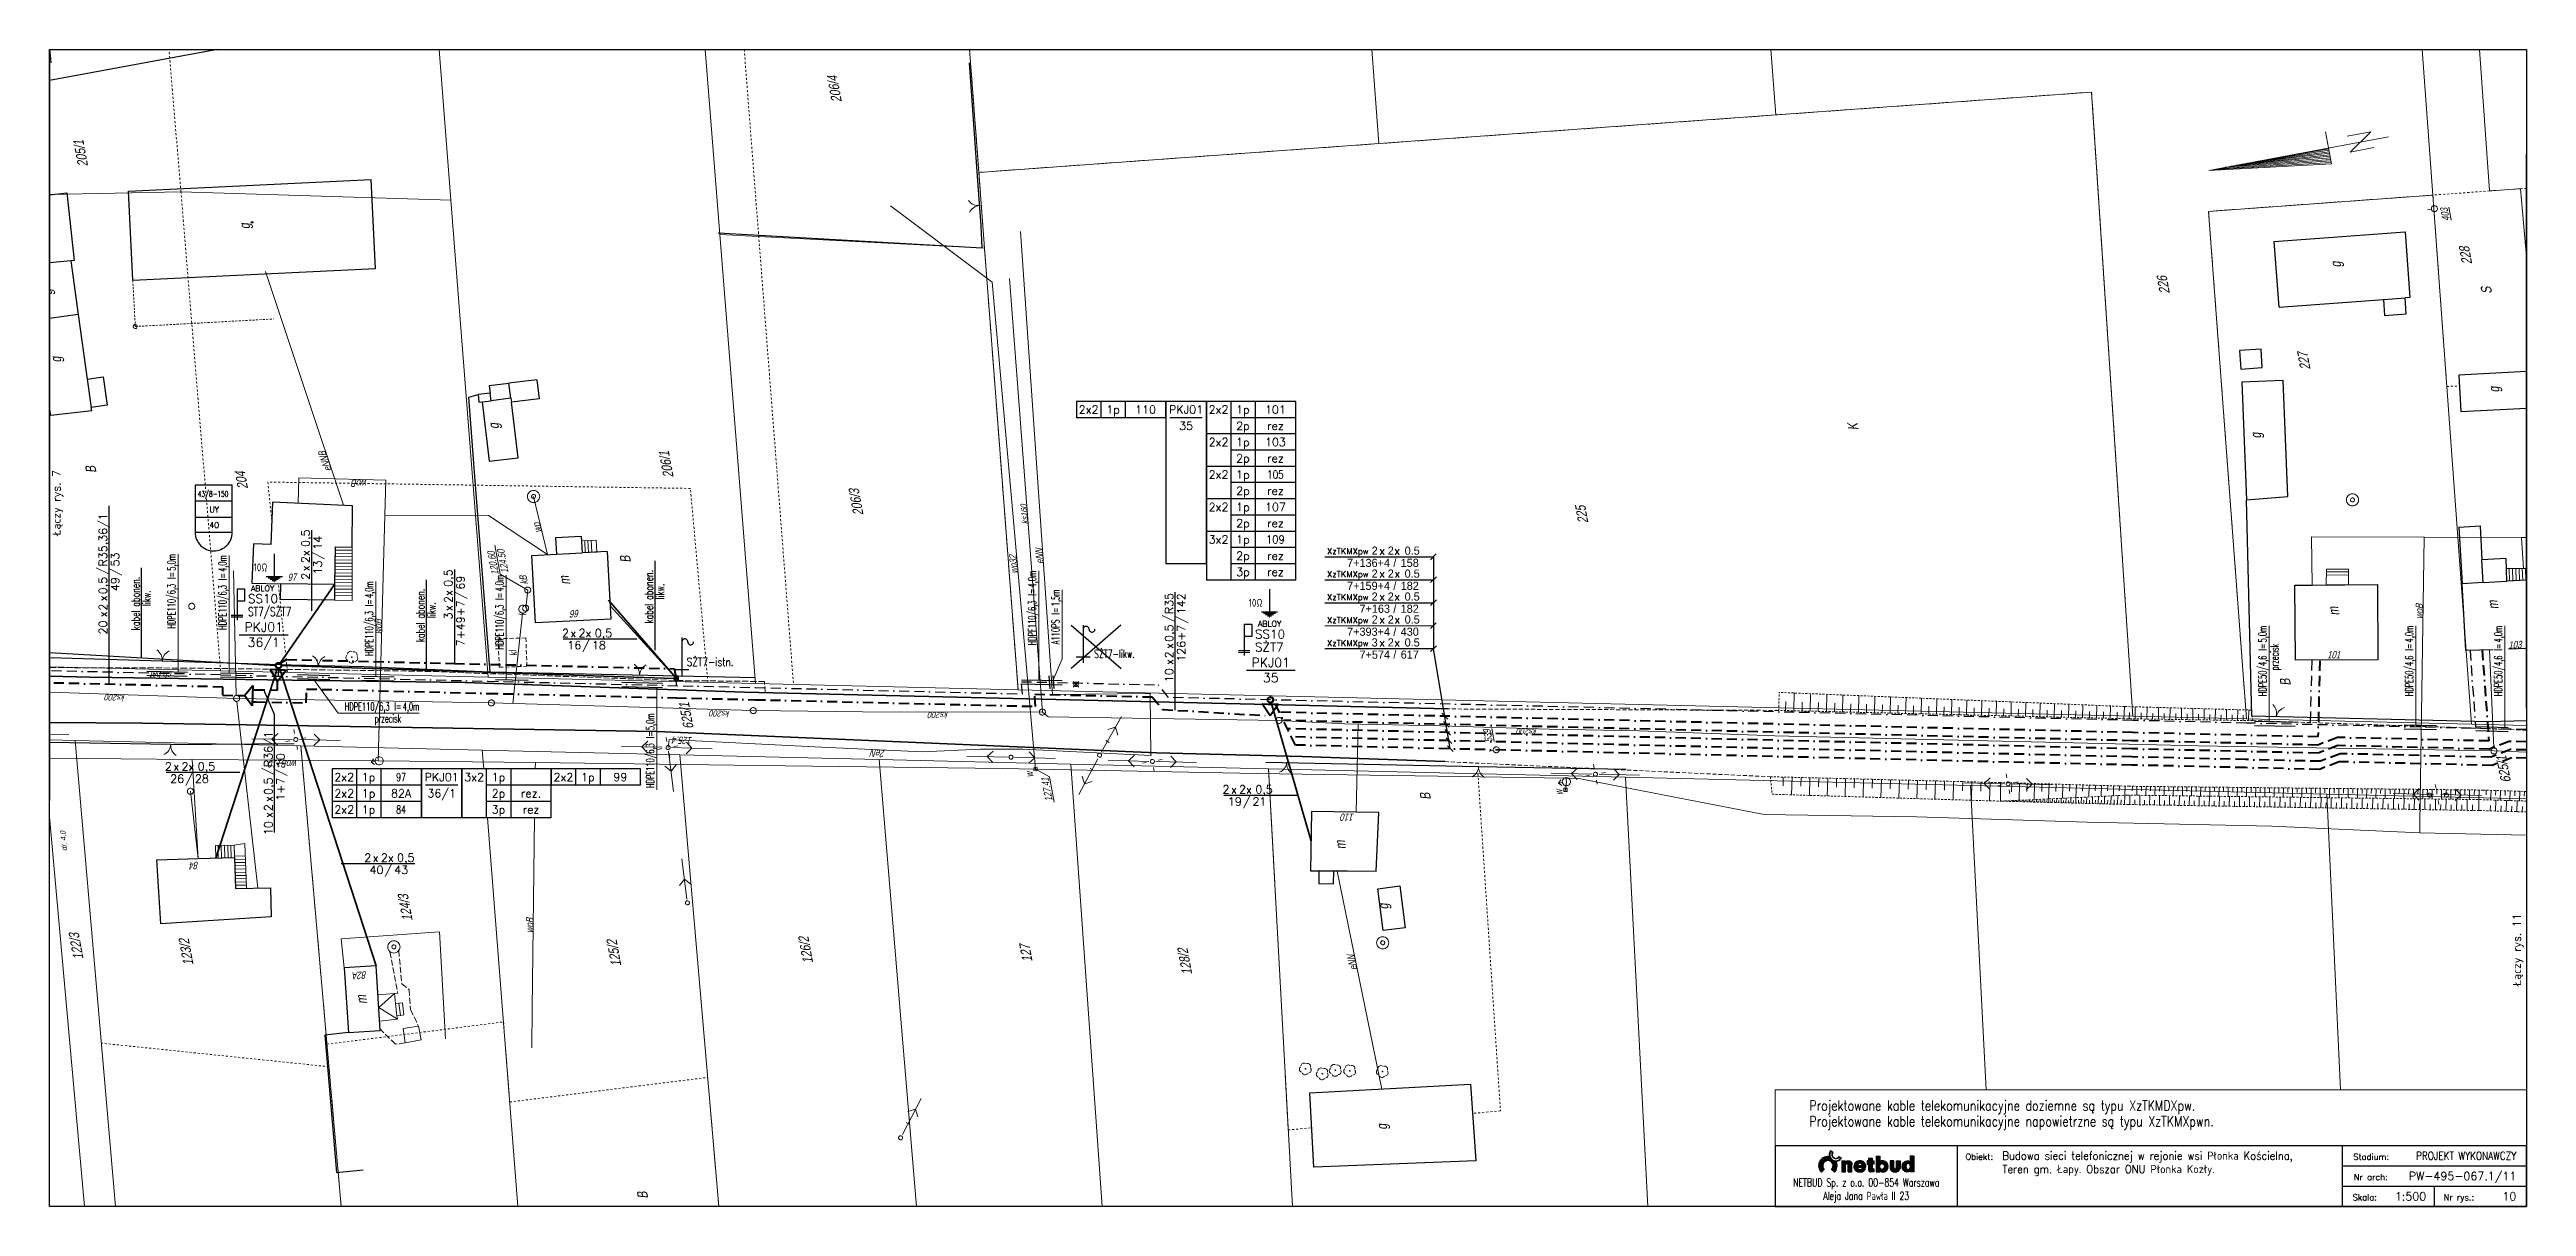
# Paper-space layout '10' of a CAD drawing. Header units: millimetres. Extents: x 14 to 624, y 3 to 288.
# The model-space entities are those that its viewports show. They can reach past a viewport. Long polylines and large blocks are cut down to what shows.
import ezdxf
from ezdxf.enums import TextEntityAlignment as Align
from ezdxf.lldxf.tags import DXFTag

# ---------------------------------------------------------------- set-up
doc = ezdxf.new("R2010")
doc.units = ezdxf.units.MM
doc.header["$MEASUREMENT"] = 0
for name, pattern in [('0', [0]), ('BORDER', [1.75, 0.5, -0.25, 0.5, -0.25, 0, -0.25]), ('BTO', [0]), ('BUW', [0.85, 0.5, -0.35]), ('BZN', [1, 0.5, -0.5]), ('GUZ', [1, 0.5, -0.5]), ('KOC', [2, 1.5, -0.5]), ('KOJ', [0]), ('KOU', [1.5, 1, -0.5]), ('SCH', [0]), ('UOK', [1.5, 1, -0.5]), ('UPE', [0]), ('UPW', [0]), ('WSQ', [0.85, 0.5, -0.35])]:
    doc.linetypes.add(name, pattern=pattern)
doc.layers.get('0').update_dxf_attribs({"lineweight": 18})
for name, color, linetype in [('czerwona', 1, 'Continuous'), ('NR-RYS @ 1', 7, 'Continuous'), ('OPIS_KABLA', 30, 'Continuous'), ('OPIS_RURY', 6, 'Continuous'), ('RURY-ISTN', 6, 'Continuous'), ('RYS ramki', 7, 'Continuous'), ('RYS tabelki', 7, 'Continuous'), ('RYS tabelki - nr', 30, 'Continuous'), ('SZOPO_L_0', 251, 'BGS'), ('TES kable napow. likw.', 9, 'LIN_NAPOW_LIKW'), ('TES opisy kabli abon.', 30, 'Continuous'), ('TES opisy kabli rozdz.', 30, 'Continuous'), ('TES opisy zakończeń', 30, 'Continuous'), ('TES rury', 6, 'Continuous'), ('TES słup. PD', 6, 'Continuous'), ('TES zakończenia istniejące', 140, 'Continuous'), ('TES zakończenia likwidowane', 9, 'Continuous')]:
    doc.layers.add(name, color=color, linetype=linetype)
for name, color, linetype, lineweight in [('EADTD_T_0', 7, '0', 18), ('EBTOO_T_9', 7, '0', 18), ('EBTPO_L_4', 7, '0', 18), ('EBTPO_L_6', 9, '0', 18), ('EBUOA_T_1', 251, '0', 25), ('EBUPO_L_6', 7, '0', 18), ('EBUPP_L_3', 6, '0', 25), ('EDZPD_L_0', 251, '0', 18), ('EDZTD_T_0', 7, '0', 25), ('EUZOU_T_0', 251, '0', 18), ('EUZOU_T_2', 7, '0', 18), ('EUZPU_L_4', 251, 'GUZ', 18), ('SDROK_T_0', 250, '0', 18), ('SDROK_T_1', 251, '0', 18), ('SDRPK_L_0', 7, '0', 35), ('SDRPK_L_1', 7, 'KOU', 18), ('SDRPK_L_2', 251, 'KOC', 18), ('SZNPM_T_0', 251, '0', 18), ('SZNPS_T_0', 7, '0', 18), ('SZOPO_T_0', 251, '0', 18), ('SZZPZ_T_0', 251, '0', 15), ('TEL kable doziemne proj.', 32, 'BORDER', 30), ('TEL rury', 6, 'Continuous', 30), ('TEL rury opis', 6, 'Continuous', 20), ('TEL rury opis MONIKA', 6, 'Continuous', 20), ('TES kable doziemne proj.', 4, 'BORDER', 40), ('TES kable napow. proj.', 241, 'LIN_NAPOW_PROJ', 35), ('TES zakończenia projektowane', 4, 'Continuous', 40), ('TES złącza projektowane', 4, 'Continuous', 40), ('UEEOC_T_0', 7, '0', 18), ('UEEOO_T_0', 251, '0', 18), ('UEEPA_T_2', 251, '0', 18), ('UEEPA_T_6', 250, '0', 18), ('UEEPON_L_0', 14, 'UPE', 18), ('UKKOA_T_3', 251, '0', 18), ('UKKOO_T_2', 7, '0', 18), ('UKKOO_T_3', 251, '0', 18), ('UKKPA_L_6', 251, 'UOK', 9), ('UKKPA_T_4', 251, '0', 18), ('UKKPA_T_6', 251, '0', 18), ('UKKPOR_L_0', 36, '0', 18), ('UKKPOR_L_3', 251, '0', 18), ('UTTPA_T_2', 34, '0', 18), ('UWWOA_T_0', 251, '0', 18), ('UWWOO_T_0', 251, '0', 18), ('UWWPA_T_0', 251, '0', 18), ('UWWPA_T_2', 251, '0', 18), ('UWWPO_L_0', 162, 'UPW', 18), ('UZB słupy telefoniczne', 32, 'Continuous', 30), ('WUKPS_L_1', 251, '0', 18), ('WUKPS_L_2', 251, '0', 18)]:
    doc.layers.add(name, color=color, linetype=linetype, lineweight=lineweight)
for name, color, linetype, lineweight, plot in [('Kanaliza', 36, 'DASHEDX2', 18, False), ('RYS layout', 7, 'Continuous', 30, False), ('viewport', 3, 'Continuous', 9, False)]:
    doc.layers.add(name, color=color, linetype=linetype, lineweight=lineweight, plot=plot)
doc.styles.add('ROMANS', font='simplex.shx')
doc.styles.add('SIMPLEX', font='simplex.shx', dxfattribs={"width": 0.8, "height": 1.5})
doc.styles.add('Simplex2', font='simplex.shx', dxfattribs={"width": 0.7})
doc.styles.get("Standard").update_dxf_attribs({"font": 'txt', "width": 0.8, "oblique": 15})
doc.linetypes.add('BGS', pattern='A,2.5,[133,ltypeshp.shx,S=0.2,R=0,X=0,Y=0],2.5', length=5)
tags = doc.linetypes.add('DASHEDX2', pattern=[38.1, 25.4, -12.7]).pattern_tags.tags
tags[6:7] = [DXFTag(74, 4), DXFTag(75, 0), DXFTag(340, '0'), DXFTag(46, 1.0), DXFTag(50, 0.0), DXFTag(44, 0.0), DXFTag(45, 0.0)]
tags[4:5] = [DXFTag(74, 4), DXFTag(75, 0), DXFTag(340, '0'), DXFTag(46, 1.0), DXFTag(50, 0.0), DXFTag(44, 0.0), DXFTag(45, 0.0)]
doc.linetypes.add('LIN_NAPOW_LIKW', pattern='A,0.0001,[131,ltypeshp.shx,S=0.1,R=20,X=0.34023,Y=-0.12817],-0.1,[131,ltypeshp.shx,S=0.1,R=200,X=0.35977,Y=0.12817],-0.3,[135,l_napow.shx,S=0.1,R=0,X=-0.4,Y=0],-0.2,[135,l_napow.shx,S=0.1,R=180,X=0.2,Y=0],-0.2', length=0.8001)
doc.linetypes.add('LIN_NAPOW_PROJ', pattern='A,0.0001,-0.4,[136,l_napow.shx,S=0.1,R=0,X=-0.4,Y=0],-0.2,[137,l_napow.shx,S=0.1,R=0,X=-0.2,Y=0],-0.2', length=0.8001)

psp = doc.layouts.new('10')

# ---------------------------------------------------------------- texts
at = {"layer": 'OPIS_KABLA', "style": 'SIMPLEX', "width": 0.8}
for s, p in [('Projektowane kable telekomunikacyjne doziemne są typu XzTKMDXpw.', (447.77, 26.63)), ('Projektowane kable telekomunikacyjne napowietrzne są typu XzTKMXpwn.', (447.77, 22.76))]:
    psp.add_text(s, height=2.5, rotation=359.99984, dxfattribs=at).set_placement(p)

msp = doc.modelspace()

# ---------------------------------------------------------------- texts
at = {"layer": 'EADTD_T_0', "char_height": 1.8, "line_spacing_factor": 0.82}
for s, insert, attachment_point, rotation in [('2', (4849845.26, 5829685.77), 9, 264.32097), ('97', (4849901.18, 5829550.45), 8, 351.53664), ('99', (4849967.29, 5829527.87), 8, 351.53664), ('84', (4849863.78, 5829487.45), 8, 172.30074), ('82A', (4849898.34, 5829452.85), 8, 172.30074), ('110', (4850144.58, 5829442.63), 8, 167.73914), ('101', (4850390.13, 5829431.79), 8, 348.94484), ('105', (4850456.84, 5829428.34), 8, 351.75074), ('103', (4850434.38, 5829425.33), 8, 350.61134)]:
    msp.add_mtext(s, dxfattribs=dict(at, insert=insert, attachment_point=attachment_point, rotation=rotation))
at = {"layer": 'EBUOA_T_1', "char_height": 2.48, "attachment_point": 9, "rotation": 88.97724, "line_spacing_factor": 0.82}
for s, insert in [('m', (4849856.79, 5829686.67)), ('g', (4849850.78, 5829649.99)), ('g', (4849909.11, 5829638.99)), ('g', (4849858.13, 5829632.76)), ('g', (4849857.03, 5829616.03)), ('g', (4849959.42, 5829578.56)), ('m', (4849968.24, 5829538.22)), ('g', (4850411.94, 5829527.38)), ('g', (4850384.28, 5829489.98)), ('g', (4850444.02, 5829489.44)), ('g', (4850458.86, 5829484.77)), ('m', (4849898.7, 5829446.94)), ('m', (4850393.73, 5829444.17)), ('m', (4850142.55, 5829436.37)), ('m', (4850432.48, 5829437.89)), ('m', (4850458.58, 5829437.49)), ('g', (4850150.6, 5829419.02)), ('g', (4850139.47, 5829365.89))]:
    msp.add_mtext(s, dxfattribs=dict(at, insert=insert))
at = {"layer": 'EDZTD_T_0', "char_height": 2.48, "attachment_point": 5, "rotation": 88.97724, "line_spacing_factor": 0.82}
for s, insert in [('205/1', (4849871.11, 5829663.97)), ('206/4', (4850056.18, 5829642.58)), ('624', (4849811.21, 5829613.4)), ('204', (4849893.9, 5829577.17)), ('206/1', (4849997.2, 5829560.2)), ('206/3', (4850041.19, 5829541.8)), ('226', (4850367.32, 5829530.25)), ('228', (4850441.73, 5829522.54)), ('227', (4850397.53, 5829505.01)), ('229', (4850463.58, 5829510.07)), ('625/1', (4849989.74, 5829498.55)), ('225', (4850215.73, 5829503.29)), ('122/3', (4849831.19, 5829472.75)), ('123/2', (4849857.45, 5829465.98)), ('124/3', (4849912.51, 5829465.95)), ('125/2', (4849960.67, 5829444.76)), ('126/2', (4850007.1, 5829436.11)), ('127', (4850060.09, 5829424.6)), ('128/2', (4850098.04, 5829414.78)), ('625/1', (4850425.74, 5829396.67)), ('130', (4850247.49, 5829331.2)), ('131/2', (4850312.51, 5829315.04)), ('132/2', (4850466.77, 5829304.72)), ('129/2', (4850155.28, 5829299.2))]:
    msp.add_mtext(s, dxfattribs=dict(at, insert=insert))
at = {"layer": 'EUZOU_T_0', "char_height": 2.5, "attachment_point": 5, "rotation": 88.97724, "line_spacing_factor": 0.82}
for s, insert in [('B', (4849858.07, 5829587.11)), ('B', (4849982.7, 5829539.28)), ('S', (4850445.05, 5829513.1)), ('K', (4850285.47, 5829511.15)), ('B', (4850164.17, 5829442.88)), ('B', (4850377.32, 5829428.32)), ('B', (4849955.7, 5829384.9))]:
    msp.add_mtext(s, dxfattribs=dict(at, insert=insert))
at = {"layer": 'EUZOU_T_2', "insert": (4849834.19, 5829498.74), "char_height": 1.3, "attachment_point": 8, "rotation": 83.65084, "line_spacing_factor": 0.82}
msp.add_mtext('dr. 4,0', dxfattribs=at)
at = {"layer": 'NR-RYS @ 1', "color": 6, "style": 'ROMANS'}
for s, rotation, p in [('Łączy rys. 10', 78.53388, (4849844.64, 5829582.32)), ('Łączy rys. 7', 78.53388, (4849848.48, 5829580.77)), ('(2p.)', 348.53388, (4850452.56, 5829406.93)), ('Łączy rys. 11', 78.53388, (4850420.44, 5829352.45)), ('Łączy rys. 10', 78.53388, (4850424.51, 5829352.1))]:
    msp.add_text(s, height=1.98, rotation=rotation, dxfattribs=at).set_placement(p, align=Align.MIDDLE)
at = {"layer": 'OPIS_KABLA', "style": 'SIMPLEX'}
for p in [(4849825.7, 5829564.45), (4849893.56, 5829549.42), (4850134.89, 5829491.57)]:
    msp.add_text('ABLOY', height=1.4, rotation=348.53388, dxfattribs=at).set_placement(p, align=Align.CENTER)
at = {"layer": 'OPIS_RURY', "style": 'SIMPLEX', "width": 0.8}
for p in [(4849821.61, 5829570.29), (4849892.36, 5829554.68), (4850130.8, 5829497.41)]:
    msp.add_text('10Ω', height=1.92, rotation=348.53388, dxfattribs=at).set_placement(p)
at = {"layer": 'RURY-ISTN', "style": 'ROMANS'}
for s, p in [('SS20', (4849821.59, 5829562.32)), ('SS10', (4849889.45, 5829547.29)), ('SS10', (4850130.78, 5829489.43)), ('SŻT7', (4850130.14, 5829486.29))]:
    msp.add_text(s, height=2.16, rotation=348.53388, dxfattribs=at).set_placement(p)
at = {"layer": 'RURY-ISTN', "style": 'ROMANS', "width": 0.75}
for p in [(4849820.95, 5829559.18), (4849888.81, 5829544.15)]:
    msp.add_text('ST7/SŻT7', height=2.16, rotation=348.53388, dxfattribs=at).set_placement(p)
at = {"layer": 'SDROK_T_0', "insert": (4849812.87, 5829671.37), "char_height": 1.8, "attachment_point": 5, "rotation": 88.97724, "line_spacing_factor": 0.82}
msp.add_mtext('j.br.', dxfattribs=at)
at = {"layer": 'SDROK_T_1', "insert": (4849864.85, 5829534.28), "char_height": 1.8, "attachment_point": 5, "rotation": 167.72824, "line_spacing_factor": 0.82}
msp.add_mtext('ch.bet.', dxfattribs=at)
at = {"layer": 'SZNPM_T_0', "char_height": 1.8, "rotation": 88.97724, "line_spacing_factor": 0.82}
for s, insert, attachment_point in [('{\\L403}\\P', (4850437.88, 5829535.13), 3), ('{\\L539}\\P', (4850182.19, 5829452.9), 4)]:
    msp.add_mtext(s, dxfattribs=dict(at, insert=insert, attachment_point=attachment_point))
at = {"layer": 'SZNPS_T_0', "insert": (4849811.2, 5829532.06), "char_height": 1.8, "attachment_point": 2, "rotation": 88.97724, "line_spacing_factor": 0.82}
msp.add_mtext('{\\L1149}', dxfattribs=at)
at = {"layer": 'TES opisy kabli rozdz.', "style": 'SIMPLEX'}
for p in [(4850156.17, 5829499.67), (4850157.29, 5829505.21), (4850155.04, 5829494.13), (4850153.92, 5829488.59), (4850152.79, 5829483.05)]:
    msp.add_text('XzTKMXpw', height=1.5, rotation=348.53388, dxfattribs=at).set_placement(p, align=Align.CENTER)
at = {"layer": 'TES rury', "linetype": 'Continuous'}
for s, rotation, style, width, p in [('likw.', 348.53388, 'Simplex2', 0.7, (4849829.09, 5829693.09)), ('kabel abonen.', 78.53388, 'Simplex2', 0.7, (4849836.79, 5829552.45)), ('likw.', 78.53388, 'Simplex2', 0.7, (4849840.62, 5829557.73)), ('kabel abonen.', 78.53388, 'Simplex2', 0.7, (4849861.98, 5829546)), ('likw.', 78.53388, 'Simplex2', 0.7, (4849865.81, 5829551.29)), ('kabel abonen.', 78.53388, 'Simplex2', 0.7, (4849930.13, 5829529.18)), ('likw.', 78.53388, 'Simplex2', 0.7, (4849933.96, 5829534.46)), ('kabel abonen.', 78.53388, 'Simplex2', 0.7, (4849986.22, 5829522.51)), ('likw.', 78.53388, 'Simplex2', 0.7, (4849990.06, 5829527.79)), ('kabel abonen.', 348.53388, 'Simplex2', 0.7, (4849797.35, 5829506.59)), ('SŻT7-istn.', 348.53388, 'ROMANS', 0.8, (4849992.29, 5829510.59))]:
    msp.add_text(s, height=2, rotation=rotation, dxfattribs=dict(at, style=style, width=width)).set_placement(p)
at = {"layer": 'TES zakończenia likwidowane', "color": 0, "linetype": 'Continuous', "style": 'ROMANS', "width": 0.7}
msp.add_text('SŻT7-likw.', height=2, rotation=348.53388, dxfattribs=at).set_placement((4850090.99, 5829492.62))
at = {"layer": 'UEEOC_T_0', "insert": (4849985.26, 5829493.47), "char_height": 1.8, "attachment_point": 6, "rotation": 165.77074, "line_spacing_factor": 0.82}
msp.add_mtext('125.4', dxfattribs=at)
at = {"layer": 'UEEOO_T_0', "char_height": 1.8, "line_spacing_factor": 0.82}
for s, insert, attachment_point, rotation in [('eNNB', (4849915.56, 5829580.38), 9, 96.96864), ('eNN', (4850083.65, 5829519.71), 8, 82.50274), ('2eN', (4850034.37, 5829481.03), 8, 165.77074), ('eNN', (4850139.25, 5829406.42), 8, 90.17374)]:
    msp.add_mtext(s, dxfattribs=dict(at, insert=insert, attachment_point=attachment_point, rotation=rotation))
at = {"layer": 'UKKOA_T_3', "insert": (4849950.1, 5829521.44), "char_height": 1.8, "attachment_point": 1, "rotation": 88.97724, "line_spacing_factor": 0.82}
msp.add_mtext('kl', dxfattribs=at)
at = {"layer": 'UKKOO_T_2', "char_height": 1.5, "attachment_point": 8, "line_spacing_factor": 0.82}
for s, insert, rotation in [('ks250', (4849814.01, 5829626.38), 87.91484), ('ks200', (4849852.92, 5829531.71), 166.64274), ('ks160', (4850081.94, 5829530.59), 82.84344), ('ks200', (4849998.08, 5829498.23), 166.64274), ('ks200', (4850050.72, 5829487.2), 168.49244), ('ks200', (4850192.02, 5829454.39), 166.65614)]:
    msp.add_mtext(s, dxfattribs=dict(at, insert=insert, rotation=rotation))
at = {"layer": 'UKKOO_T_3', "char_height": 1.8, "rotation": 88.97724, "line_spacing_factor": 0.82}
for s, insert, attachment_point in [('120.60\\P124.50', (4849953.88, 5829541.87), 7), ('kB', (4849958, 5829538.16), 7), ('k', (4849956.1, 5829531.59), 9)]:
    msp.add_mtext(s, dxfattribs=dict(at, insert=insert, attachment_point=attachment_point))
at = {"layer": 'UWWOA_T_0', "char_height": 1.8, "rotation": 88.97724, "line_spacing_factor": 0.82}
for s, insert, attachment_point in [('w', (4850070.59, 5829468.26), 9), ('127.41', (4850072.29, 5829466.09), 3), ('w', (4850197.51, 5829438.03), 9)]:
    msp.add_mtext(s, dxfattribs=dict(at, insert=insert, attachment_point=attachment_point))
at = {"layer": 'UWWOO_T_0', "char_height": 1.8, "attachment_point": 8, "line_spacing_factor": 0.82}
for s, insert, rotation in [('woB', (4849922.43, 5829571.62), 166.98494), ('wo', (4849963.87, 5829551.3), 91.90554), ('woB', (4849920.57, 5829534.99), 76.98494), ('wo32', (4850077.03, 5829519.01), 83.62164), ('woB110', (4849890.26, 5829507.64), 168.14154), ('woB', (4849942.54, 5829455.44), 77.83314), ('woB', (4850413.99, 5829438.74), 77.70794), ('woB110', (4850441.53, 5829376.62), 167.24364)]:
    msp.add_mtext(s, dxfattribs=dict(at, insert=insert, rotation=rotation))

# ---------------------------------------------------------------- blocks, each defined once
blk = doc.blocks.new('TABELKA-NB')
blk.add_hatch(color=7).paths.add_polyline_path([(-171.14, 9.14), (-170.44, 8.43, 0.309602), (-169.95, 10.96, -0.359683), (-171.85, 12.32, 0.701916), (-173.65, 8.42), (-172.95, 9.14, -2.418912)])
h = blk.add_hatch(color=7)
edge = h.paths.add_edge_path()
edge.add_line((-159.22, 11.01), (-159.22, 12.36))
edge.add_line((-159.22, 12.36), (-160.11, 12.36))
edge.add_line((-160.11, 12.36), (-160.11, 8.5))
edge.add_line((-160.11, 8.5), (-159.22, 8.5))
edge.add_line((-159.22, 8.5), (-159.22, 8.72))
edge.add_ellipse((-158.49, 9.86), major_axis=(0, 1.4), ratio=0.904585, start_angle=144.75721, end_angle=395.24279)
edge = h.paths.add_edge_path(flags=16)
edge.add_ellipse((-158.7, 9.86), major_axis=(0, 0.729), ratio=0.7731, start_angle=0, end_angle=360)
h = blk.add_hatch(color=7)
edge = h.paths.add_edge_path()
edge.add_line((-150.87, 12.36), (-151.75, 12.36))
edge.add_line((-151.75, 12.36), (-151.75, 11.01))
edge.add_ellipse((-152.48, 9.86), major_axis=(0, 1.4), ratio=0.904585, start_angle=-35.24279, end_angle=215.24279)
edge.add_line((-151.75, 8.72), (-151.75, 8.5))
edge.add_line((-151.75, 8.5), (-150.87, 8.5))
edge.add_line((-150.87, 8.5), (-150.87, 12.36))
edge = h.paths.add_edge_path(flags=16)
edge.add_ellipse((-152.28, 9.86), major_axis=(0, 0.729), ratio=0.7731, start_angle=0, end_angle=360, ccw=False)
h = blk.add_hatch(color=7)
edge = h.paths.add_edge_path()
edge.add_spline(control_points=[(-167.71, 10.08), (-167.71, 10.2), (-167.71, 10.43), (-167.35, 10.57), (-167.02, 10.42), (-167.02, 10.22), (-167.02, 10.15)], knot_values=[0, 0, 0, 0, 0.31784, 0.634784, 0.982228, 1.196696, 1.196696, 1.196696, 1.196696], degree=3, periodic=0)
edge.add_line((-167.02, 10.15), (-167.02, 8.5))
edge.add_line((-167.02, 8.5), (-166.13, 8.5))
edge.add_line((-166.13, 8.5), (-166.13, 10.34))
edge.add_spline(control_points=[(-166.13, 10.34), (-166.13, 10.45), (-166.13, 10.75), (-166.37, 11.1), (-166.8, 11.3), (-167.24, 11.28), (-167.59, 11.07), (-167.72, 10.91), (-167.78, 10.84)], knot_values=[0, 0, 0, 0, 0.342028, 0.881591, 1.168596, 1.742988, 2.104188, 2.361749, 2.361749, 2.361749, 2.361749], degree=3, periodic=0)
edge.add_line((-167.78, 10.84), (-167.78, 11.22))
edge.add_line((-167.78, 11.22), (-168.6, 11.22))
edge.add_line((-168.6, 11.22), (-168.6, 8.5))
edge.add_line((-168.6, 8.5), (-167.71, 8.5))
edge.add_line((-167.71, 8.5), (-167.71, 10.08))
h = blk.add_hatch(color=7)
edge = h.paths.add_edge_path()
edge.add_arc((-164.12, 9.67), 0.57, 181.13881, 334.36055)
edge.add_line((-163.6, 9.42), (-162.8, 9.26))
edge.add_ellipse((-164.15, 9.86), major_axis=(-1.48, 0), ratio=0.962713, start_angle=172.15087, end_angle=515.4903, ccw=False)
edge.add_line((-162.68, 9.66), (-164.69, 9.66))
h.paths.add_polyline_path([(-163.58, 10.09), (-164.72, 10.09, -0.952849)], flags=16)
h = blk.add_hatch(color=7)
edge = h.paths.add_edge_path()
edge.add_line((-161.12, 11.22), (-161.12, 11.92))
edge.add_line((-161.12, 11.92), (-162.01, 11.92))
edge.add_line((-162.01, 11.92), (-162.01, 11.22))
edge.add_line((-162.01, 11.22), (-162.33, 11.22))
edge.add_line((-162.33, 11.22), (-162.33, 10.46))
edge.add_line((-162.33, 10.46), (-162.01, 10.46))
edge.add_line((-162.01, 10.46), (-162.01, 9.07))
edge.add_spline(control_points=[(-162.01, 9.07), (-162.01, 9.01), (-161.99, 8.84), (-161.83, 8.55), (-161.58, 8.5), (-161.45, 8.5)], knot_values=[0, 0, 0, 0, 0.176852, 0.524045, 0.890102, 0.890102, 0.890102, 0.890102], degree=3, periodic=0)
edge.add_line((-161.45, 8.5), (-160.74, 8.5))
edge.add_line((-160.74, 8.5), (-160.74, 9.26))
edge.add_line((-160.74, 9.26), (-160.93, 9.26))
edge.add_spline(control_points=[(-160.93, 9.26), (-160.99, 9.26), (-161.11, 9.28), (-161.12, 9.4), (-161.12, 9.45)], knot_values=[0, 0, 0, 0, 0.165739, 0.306069, 0.306069, 0.306069, 0.306069], degree=3, periodic=0)
edge.add_line((-161.12, 9.45), (-161.12, 10.46))
edge.add_line((-161.12, 10.46), (-160.74, 10.46))
edge.add_line((-160.74, 10.46), (-160.74, 11.22))
edge.add_line((-160.74, 11.22), (-161.12, 11.22))
h = blk.add_hatch(color=7)
edge = h.paths.add_edge_path()
edge.add_line((-155.8, 11.22), (-156.69, 11.22))
edge.add_line((-156.69, 11.22), (-156.69, 9.39))
edge.add_spline(control_points=[(-156.69, 9.39), (-156.69, 8.88), (-155.49, 8.01), (-154.28, 8.88), (-154.28, 9.39)], knot_values=[0, 0, 0, 0, 1.525958, 3.058911, 3.058911, 3.058911, 3.058911], degree=3, periodic=0)
edge.add_line((-154.28, 9.39), (-154.28, 11.22))
edge.add_line((-154.28, 11.22), (-155.17, 11.22))
edge.add_line((-155.17, 11.22), (-155.17, 9.51))
edge.add_spline(control_points=[(-155.17, 9.51), (-155.17, 9.36), (-155.5, 8.99), (-155.8, 9.36), (-155.8, 9.51)], knot_values=[0, 0, 0, 0, 0.472662, 0.925079, 0.925079, 0.925079, 0.925079], degree=3, periodic=0)
edge.add_line((-155.8, 9.51), (-155.8, 11.22))
for p, q in [((-185, 15), (0, 15)), ((-185, 15), (-185, 0)), ((-140.18, 15), (-140.18, 0)), ((-45.37, 15), (-45.37, 0)), ((0, 0), (0, 15)), ((-45.37, 10), (0, 10)), ((-185, 0), (0, 0)), ((-45.37, 5), (0, 5)), ((-22.69, 5), (-22.69, 0))]:
    blk.add_line(p, q)
at = {"color": 7}
for p, q in [((-171.36, 13.77), (-170.79, 13.36)), ((-171.34, 13.66), (-170.91, 13.35)), ((-169.29, 12.3), (-168.72, 11.89)), ((-160.11, 12.36), (-159.22, 12.36)), ((-160.11, 12.36), (-160.11, 8.5)), ((-159.22, 12.36), (-159.22, 11.01)), ((-150.87, 12.36), (-151.75, 12.36)), ((-151.75, 12.36), (-151.75, 11.01)), ((-150.87, 12.36), (-150.87, 8.5)), ((-173.65, 8.42), (-172.95, 9.14)), ((-171.14, 9.14), (-170.44, 8.43)), ((-169.27, 12.18), (-168.83, 11.87)), ((-168.6, 11.22), (-167.78, 11.22)), ((-168.6, 11.22), (-168.6, 8.5)), ((-168.6, 8.5), (-167.71, 8.5)), ((-167.78, 11.22), (-167.78, 10.84)), ((-167.71, 8.5), (-167.71, 10.08)), ((-167.02, 8.5), (-167.02, 10.15)), ((-167.02, 8.5), (-166.13, 8.5)), ((-166.13, 8.5), (-166.13, 10.34)), ((-164.72, 10.09), (-163.58, 10.09)), ((-164.69, 9.66), (-162.68, 9.66)), ((-162.8, 9.26), (-163.6, 9.42)), ((-162.33, 11.22), (-162.33, 10.46)), ((-162.01, 11.22), (-162.33, 11.22)), ((-162.33, 10.46), (-162.01, 10.46)), ((-162.01, 11.92), (-161.12, 11.92)), ((-162.01, 11.92), (-162.01, 11.22)), ((-162.01, 10.46), (-162.01, 9.07)), ((-160.74, 8.5), (-161.45, 8.5)), ((-161.12, 11.92), (-161.12, 11.22)), ((-161.12, 11.22), (-160.74, 11.22)), ((-160.74, 10.46), (-161.12, 10.46)), ((-161.12, 10.46), (-161.12, 9.45)), ((-160.93, 9.26), (-160.74, 9.26)), ((-160.74, 11.22), (-160.74, 10.46)), ((-160.74, 9.26), (-160.74, 8.5)), ((-160.11, 8.5), (-159.22, 8.5)), ((-159.22, 8.5), (-159.22, 8.72)), ((-156.69, 11.22), (-156.69, 9.39)), ((-155.8, 11.22), (-156.69, 11.22)), ((-155.8, 9.51), (-155.8, 11.22)), ((-155.17, 11.22), (-154.28, 11.22)), ((-155.17, 9.51), (-155.17, 11.22)), ((-154.28, 11.22), (-154.28, 9.39)), ((-151.75, 8.5), (-151.75, 8.72)), ((-150.87, 8.5), (-151.75, 8.5))]:
    blk.add_line(p, q, dxfattribs=at)
blk.add_lwpolyline([(-166.13, 10.53), (-166.13, 10.53)], dxfattribs=at)
for centre, radius, start, end in [((-172.04, 10.04), 2.28, 85.03899, 225.30155), ((-170.08, 12.78), 1.83, 194.74836, 273.87953), ((-170.08, 12.78), 1.62, 142.49287, 326.75547), ((-170.08, 12.78), 1.54, 145.36045, 323.88789), ((-170.08, 12.78), 1, 145.75262, 323.49572), ((-170.08, 12.78), 0.922, 140.88056, 328.36778), ((-172.04, 10.04), 1.28, 314.86395, 225.02139), ((-172.04, 10.04), 2.28, 314.77848, 23.5889), ((-164.15, 10.06), 0.57, 2.76622, 177.23378), ((-164.12, 9.67), 0.57, 181.13881, 334.36055)]:
    blk.add_arc(centre, radius, start, end, dxfattribs=at)
for centre, major_axis, ratio, start_param, end_param in [((-164.15, 9.86), (-1.48, 0), 0.962713, 3.0046, 8.997003), ((-158.49, 9.86), (0, 1.4), 0.904585, 2.52649, 6.898288)]:
    blk.add_ellipse(centre, major_axis=major_axis, ratio=ratio, start_param=start_param, end_param=end_param, dxfattribs=at)
blk.add_ellipse((-158.7, 9.86), major_axis=(0, 0.729), ratio=0.7731, dxfattribs=at)
at = {"color": 7, "extrusion": (0, 0, -1)}
blk.add_ellipse((-152.48, 9.86), major_axis=(0, 1.4), ratio=0.904585, start_param=2.52649, end_param=6.898288, dxfattribs=at)
blk.add_ellipse((-152.28, 9.86), major_axis=(0, 0.729), ratio=0.7731, dxfattribs=at)
at = {"color": 7}
for points in [[(-167.78, 10.84), (-167.6, 11.03), (-167.29, 11.22), (-166.72, 11.25), (-166.46, 11.12), (-166.16, 10.68), (-166.13, 10.34)], [(-167.71, 10.08), (-167.65, 10.39), (-167.36, 10.52), (-167.05, 10.36), (-167.02, 10.15)]]:
    blk.add_spline(points, degree=3, dxfattribs=at)
for points, start_tangent, end_tangent in [([(-162.01, 9.07), (-161.99, 8.89), (-161.81, 8.6), (-161.45, 8.5)], (0, -1), (1, 0)), ([(-160.93, 9.26), (-161.09, 9.31), (-161.12, 9.45)], (-1, 0), (0, 1)), ([(-156.69, 9.39), (-155.49, 8.44), (-154.28, 9.39)], (0, -1), (0, 1)), ([(-155.8, 9.51), (-155.5, 9.18), (-155.17, 9.51)], (0, -1), (0, 1))]:
    blk.add_spline(points, degree=3, dxfattribs=dict(at, start_tangent=start_tangent, end_tangent=end_tangent))
at = {"style": 'ROMANS'}
blk.add_text('Obiekt:', height=1.5, dxfattribs=at).set_placement((-138.18, 11.51))
for s, p in [('Stadium:', (-38.25, 11.5)), ('Nr arch:', (-38.35, 6.5)), ('Skala:', (-39.83, 1.5)), ('Nr rys.:', (-16.64, 1.5))]:
    blk.add_text(s, height=1.5, dxfattribs=at).set_placement(p, align=Align.CENTER)
at = {"style": 'SIMPLEX', "width": 0.7}
for s, p in [('NETBUD Sp. z o.o. 00-854 Warszawa', (-162.59, 4.91)), ('Aleja Jana Pawła II 23', (-162.59, 1.61))]:
    blk.add_text(s, height=2, dxfattribs=at).set_placement(p, align=Align.CENTER)
at = {"style": 'SIMPLEX', "width": 0.9}
for tag, p in [('OBIEKT1', (-129.06, 11.51)), ('OBIEKT2', (-129.06, 8.21)), ('OBIEKT3', (-129.06, 4.91)), ('OBIEKT4', (-129.06, 1.61))]:
    blk.add_attdef(tag, p, '', height=2, dxfattribs=at)
at = {"style": 'SIMPLEX', "width": 0.8}
blk.add_attdef('STADIUM', text='', height=2, dxfattribs=at).set_placement((-2.5, 11.5), align=Align.RIGHT)
at = {"style": 'SIMPLEX'}
for tag, p in [('NR_ARCH', (-2.5, 6.5)), ('SKALA', (-24.69, 1.5))]:
    blk.add_attdef(tag, text='', height=2, dxfattribs=at).set_placement(p, align=Align.RIGHT)
at = {"layer": 'RYS tabelki - nr', "style": 'SIMPLEX'}
blk.add_attdef('RYS', text='', height=2, dxfattribs=at).set_placement((-2.5, 1.5), align=Align.RIGHT)
blk = doc.blocks.new('OSP')
at = {"color": 0}
for radius in [0.75, 0.045]:
    blk.add_circle((0, 0), radius, dxfattribs=at)
blk = doc.blocks.new('BUJ')
at = {"color": 0}
blk.add_circle((0, 0), 0.25, dxfattribs=at)
blk = doc.blocks.new('WSP')
at = {"color": 0}
blk.add_circle((0, 0), 0.09, dxfattribs=at)
blk = doc.blocks.new('OSM')
at = {"color": 0}
blk.add_line((0, 0.375), (0, 0.875), dxfattribs=at)
blk.add_circle((0, 0), 0.375, dxfattribs=at)
blk = doc.blocks.new('BGB')
at = {"color": 0}
for centre, start, end in [((-1.5, 0.021), 0, 60.404), ((1.5, 0.021), 120, 180.404)]:
    blk.add_arc(centre, 1.5, start, end, dxfattribs=at)
blk = doc.blocks.new('DLI')
at = {"color": 0}
blk.add_circle((0, 0), 0.045, dxfattribs=at)
for centre, start, end in [((-0.357, 0.116), 102.488, 221.918), ((0, 0.375), 30.487, 149.918), ((0.357, 0.116), -41.514, 77.916), ((-0.22, -0.303), 174.489, 293.916), ((0.22, -0.303), -113.512, 5.915)]:
    blk.add_arc(centre, 0.375, start, end, dxfattribs=at)
blk = doc.blocks.new('PTR')
at = {"color": 0}
for p, q in [((0, 0.75), (0.3488, 1.44765)), ((0.5, 1), (0, 0.75)), ((0, 0), (0.5, 1)), ((0.5, 1.75), (0.1882, 1.4059)), ((0.5, 1.75), (0.4118, 1.2941))]:
    blk.add_line(p, q, dxfattribs=at)
blk = doc.blocks.new('SLS')
at = {"color": 0}
blk.add_circle((0, 0), 0.25, dxfattribs=at)
blk.add_circle((0, 0), 0.25, dxfattribs=at)
blk = doc.blocks.new('PNN')
at = {"color": 0}
for p, q in [((0.4395, 0.01539), (5.4395, 0.01539)), ((2.9395, 0.01539), (2.2324, 0.72249)), ((2.9395, 0.01539), (2.2324, -0.69171))]:
    blk.add_line(p, q, dxfattribs=at)
blk = doc.blocks.new('LAT')
at = {"color": 0}
for p, q in [((-1.24191, 0.008155), (-0.74191, 0.008155)), ((0.00809, 0.758155), (0.00809, 1.258155)), ((0.75809, 0.008155), (1.25809, 0.008155)), ((0.00809, -0.741845), (0.00809, -1.241845))]:
    blk.add_line(p, q, dxfattribs=at)
blk = doc.blocks.new('PSN')
at = {"color": 0}
for p, q in [((1.97572, 0.247525), (1.97572, -0.252475)), ((3.97572, -0.002475), (3.26862, 0.704625)), ((0.47572, -0.002475), (5.47572, -0.002475)), ((3.97572, -0.002475), (3.26862, -0.709575))]:
    blk.add_line(p, q, dxfattribs=at)
blk = doc.blocks.new('UKK')
at = {"color": 0}
blk.add_circle((0, 0), 0.375, dxfattribs=at)
blk = doc.blocks.new('ZAS')
at = {"color": 0}
for p, q in [((0.2, 0.2), (-0.2, 0.2)), ((-0.2, 0.2), (-0.2, -0.2)), ((0.2, -0.2), (0.2, 0.2)), ((-0.2, -0.2), (0.2, -0.2))]:
    blk.add_line(p, q, dxfattribs=at)
blk.add_circle((0, 0), 0.045, dxfattribs=at)
blk = doc.blocks.new('HYP')
at = {"color": 0}
for p, q in [((0, 1), (-0.35355, 0.64645)), ((0, 0.5), (0, 1)), ((0, 1), (0.35355, 0.64645))]:
    blk.add_line(p, q, dxfattribs=at)
blk.add_circle((0, 0), 0.5, dxfattribs=at)
blk = doc.blocks.new('STD')
at = {"color": 0}
for radius in [0.75, 0.25]:
    blk.add_circle((0, 0), radius, dxfattribs=at)
blk = doc.blocks.new('TR-SL1')
blk.add_circle((0, 0), 0.5)
blk = doc.blocks.new('RE-PP')
for centre, start, end in [((0, 0.25), 90, 270), ((0, 0.75), 270, 90)]:
    blk.add_arc(centre, 0.25, start, end)
blk = doc.blocks.new('KBR-SL1P')
for p, q in [((0, 0), (-1, 1.48)), ((-1, 1.48), (1, 1.48)), ((1, 1.48), (0, 0))]:
    blk.add_line(p, q)
blk.add_circle((0, 1.98), 0.35)
blk = doc.blocks.new('KIER_PLN2')
for p, q in [((0.34, 24.46), (-1.66, -5.54)), ((0.34, 24.46), (-1.66, -5.54)), ((0.34, -20.54), (0.34, 24.46)), ((0.34, 23.09), (-1.47, -5.54)), ((0.34, 21.71), (-1.28, -5.54)), ((0.34, 20.34), (-1.09, -5.54)), ((0.34, 18.96), (-0.9, -5.54)), ((0.34, 17.59), (-0.71, -5.54)), ((0.34, 16.21), (-0.52, -5.54)), ((0.34, 14.84), (-0.33, -5.54)), ((0.34, 13.46), (-0.14, -5.54)), ((0.34, 12.09), (0.05, -5.54)), ((0.34, 10.71), (0.24, -5.54)), ((-1.66, -5.54), (2.34, -5.54)), ((-0.66, -16.54), (-0.66, -10.54)), ((-0.66, -10.54), (1.34, -16.54)), ((1.34, -16.54), (1.34, -10.54))]:
    blk.add_line(p, q)
blk = doc.blocks.new('KB-RZP')
at = {"style": 'SIMPLEX'}
for s, p in [('x', (-4.75, 0.25)), ('x', (-2.78, 0.25)), ('/', (0.5, 0.39))]:
    blk.add_text(s, height=1, dxfattribs=at).set_placement(p)
at = {"style": 'SIMPLEX', "flags": 1}
blk.add_attdef('TYP-KAB', text='', height=0.5, dxfattribs=at).set_placement((-8.41, 0.25), align=Align.RIGHT)
at = {"style": 'SIMPLEX'}
for tag, p in [('POJ-KAB', (-5.16, 0.25)), ('DL-KAB', (0.19, -1.25))]:
    blk.add_attdef(tag, text='', height=1, dxfattribs=at).set_placement(p, align=Align.RIGHT)
for tag, p in [('KONS-KAB', (-3.5, 0.25)), ('SR-ZYL', (-0.85, 0.25)), ('SEP', (0.84, -1.25))]:
    blk.add_attdef(tag, text='', height=1, dxfattribs=at).set_placement(p, align=Align.CENTER)
for tag, p in [('NR-KAB', (1.5, 0.25)), ('DL-MON', (1.5, -1.25))]:
    blk.add_attdef(tag, p, '', height=1, dxfattribs=at)
at = {"style": 'SIMPLEX', "flags": 1}
blk.add_attdef('REJ-SZAF', (7.64, 0.25), '', height=0.5, dxfattribs=at)
blk = doc.blocks.new('KB-IWP')
at = {"style": 'SIMPLEX'}
for p in [(-1.22, 0.25), (0.64, 0.25)]:
    blk.add_text('x', height=1, dxfattribs=at).set_placement(p, align=Align.RIGHT)
at = {"style": 'SIMPLEX', "flags": 1}
blk.add_attdef('TYP-KAB', text='', height=0.5, dxfattribs=at).set_placement((-6.02, 0.25), align=Align.RIGHT)
at = {"style": 'SIMPLEX'}
for tag, p in [('POJ-KAB', (-2.13, 0.25)), ('DL-KAB', (-0.62, -1.25))]:
    blk.add_attdef(tag, text='', height=1, dxfattribs=at).set_placement(p, align=Align.RIGHT)
for tag, p in [('KONS-KAB', (-0.52, 0.25)), ('SR-ZYL', (2.12, 0.25)), ('SEP', (-0.02, -1.25))]:
    blk.add_attdef(tag, text='', height=1, dxfattribs=at).set_placement(p, align=Align.CENTER)
at = {"style": 'SIMPLEX', "flags": 1}
blk.add_attdef('REJ-SZAF', (6.39, 0.25), '', height=0.5, dxfattribs=at)
at = {"style": 'SIMPLEX'}
blk.add_attdef('DL-MON', (0.7, -1.25), '', height=1, dxfattribs=at)
blk = doc.blocks.new('OB')
at = {"style": 'ROMANS', "width": 0.6}
blk.add_text('l=', height=2, dxfattribs=at).set_placement((9.86, 0.18))
for tag, p in [('OB_TYP', (8.68, 0.18)), ('OB_SW', (11.54, -2.76))]:
    blk.add_attdef(tag, text='', height=2, dxfattribs=at).set_placement(p, align=Align.RIGHT)
blk.add_attdef('OB_DL', (11.91, 0.18), '', height=2, dxfattribs=at)
blk = doc.blocks.new('ZL-2P')
for p, q in [((0, 0), (1, 1.25)), ((1, -1.25), (0, 0)), ((1, 1.25), (1, -1.25)), ((1, 0.75), (1.5, 0.75)), ((1, -0.75), (1.5, -0.75))]:
    blk.add_line(p, q)
blk = doc.blocks.new('KBR-ZP2')
blk.add_line((-4, 2), (4, 2))
at = {"style": 'SIMPLEX'}
for tag, p in [('REJ-SZAF', (0, 2.5)), ('NR-ZAK', (0, 0))]:
    blk.add_attdef(tag, text='', height=1.5, dxfattribs=at).set_placement(p, align=Align.CENTER)
blk = doc.blocks.new('*U135')
for p, q in [((10, 0), (0, 0)), ((0, 0), (0, -4)), ((10, -4), (10, 0)), ((0, -4), (0, -8)), ((9, -4), (1, -4)), ((10, -8), (10, -4)), ((0, -8), (0, -12)), ((10, -12), (0, -12)), ((10, -12), (10, -8))]:
    blk.add_line(p, q)
at = {"style": 'SIMPLEX'}
for tag, p in [('PUNKT', (5, -6)), ('SZAFA', (5, -2))]:
    blk.add_attdef(tag, text='', height=2, dxfattribs=at).set_placement(p, align=Align.MIDDLE_CENTER)
blk = doc.blocks.new('*U136')
for p, q in [((6, 0), (0, 0)), ((0, 0), (0, -4)), ((6, 0), (6, -4)), ((12, 0), (6, 0)), ((22, 0), (12, 0)), ((12, 0), (12, -4)), ((22, -4), (22, 0)), ((6, -4), (0, -4)), ((12, -4), (6, -4)), ((22, -4), (12, -4))]:
    blk.add_line(p, q)
at = {"style": 'SIMPLEX'}
for s, p in [('2x2', (3, -2)), ('1p', (9, -2))]:
    blk.add_text(s, height=2, dxfattribs=at).set_placement(p, align=Align.MIDDLE_CENTER)
blk.add_attdef('PARA1', text='', height=2, dxfattribs=at).set_placement((17, -2), align=Align.MIDDLE_CENTER)
blk = doc.blocks.new('*U124')
for p, q in [((10, 0), (0, 0)), ((0, 0), (0, -4)), ((10, -4), (10, 0)), ((0, -4), (0, -8)), ((9, -4), (1, -4)), ((10, -8), (10, -4)), ((0, -8), (0, -12)), ((0, -12), (0, -16)), ((10, -12), (10, -8)), ((10, -16), (10, -12)), ((0, -16), (0, -20)), ((10, -20), (10, -16)), ((0, -20), (0, -24)), ((0, -24), (0, -28)), ((10, -24), (10, -20)), ((10, -28), (10, -24)), ((0, -28), (0, -32)), ((10, -32), (10, -28)), ((0, -32), (0, -36)), ((0, -36), (0, -40)), ((10, -36), (10, -32)), ((10, -40), (10, -36)), ((10, -40), (0, -40))]:
    blk.add_line(p, q)
at = {"style": 'SIMPLEX'}
for tag, p in [('PUNKT', (5, -6)), ('SZAFA', (5, -2))]:
    blk.add_attdef(tag, text='', height=2, dxfattribs=at).set_placement(p, align=Align.MIDDLE_CENTER)
blk = doc.blocks.new('*U123')
for p, q in [((6, 0), (0, 0)), ((0, 0), (0, -4)), ((6, 0), (6, -4)), ((12, 0), (6, 0)), ((22, 0), (12, 0)), ((12, 0), (12, -4)), ((22, -4), (22, 0)), ((0, -4), (0, -8)), ((6, -4), (6, -8)), ((12, -4), (6, -4)), ((22, -4), (12, -4)), ((12, -4), (12, -8)), ((22, -8), (22, -4)), ((6, -8), (0, -8)), ((12, -8), (6, -8)), ((22, -8), (12, -8))]:
    blk.add_line(p, q)
at = {"style": 'SIMPLEX'}
for s, p in [('2x2', (3, -2)), ('2p', (9, -6)), ('1p', (9, -2))]:
    blk.add_text(s, height=2, dxfattribs=at).set_placement(p, align=Align.MIDDLE_CENTER)
for tag, p in [('PARA1', (17, -2)), ('PARA2', (17, -6))]:
    blk.add_attdef(tag, text='', height=2, dxfattribs=at).set_placement(p, align=Align.MIDDLE_CENTER)
blk = doc.blocks.new('*U125')
for p, q in [((6, 0), (0, 0)), ((0, 0), (0, -8)), ((6, 0), (6, -4)), ((12, 0), (6, 0)), ((22, 0), (12, 0)), ((12, 0), (12, -4)), ((22, -4), (22, 0)), ((6, -4), (6, -8)), ((12, -4), (6, -4)), ((22, -4), (12, -4)), ((12, -4), (12, -8)), ((22, -8), (22, -4)), ((0, -8), (0, -12)), ((6, -12), (0, -12)), ((6, -8), (6, -12)), ((12, -8), (6, -8)), ((12, -12), (6, -12)), ((22, -8), (12, -8)), ((12, -8), (12, -12)), ((22, -12), (12, -12)), ((22, -12), (22, -8))]:
    blk.add_line(p, q)
at = {"style": 'SIMPLEX'}
for s, p in [('3x2', (3, -2)), ('2p', (9, -6)), ('1p', (9, -2)), ('3p', (9, -10))]:
    blk.add_text(s, height=2, dxfattribs=at).set_placement(p, align=Align.MIDDLE_CENTER)
for tag, p in [('PARA1', (17, -2)), ('PARA2', (17, -6)), ('PARA3', (17, -10))]:
    blk.add_attdef(tag, text='', height=2, dxfattribs=at).set_placement(p, align=Align.MIDDLE_CENTER)
blk = doc.blocks.new('ZLOP')
for p, q in [((9.15, 0), (0, 0)), ((0, 0), (0, -11.62)), ((9.15, -11.62), (9.15, 0)), ((9.15, -4), (0, -4)), ((9.15, -8), (0, -8)), ((0, -11.62), (9.15, -11.62))]:
    blk.add_line(p, q)
blk.add_arc((4.58, -11.62), 4.58, 180, 0)
at = {"style": 'ROMANS', "width": 0.713756}
blk.add_attdef('MUFA', text='', height=1.41, dxfattribs=at).set_placement((0.63, -2.88), (8.18, -2.88), align=Align.FIT)
at = {"style": 'ROMANS'}
for tag, p in [('LACZNIK', (4.71, -6.72)), ('PARY', (4.69, -10.56))]:
    blk.add_attdef(tag, text='', height=1.41, dxfattribs=at).set_placement(p, align=Align.CENTER)
for tag, flags, p in [('NRZL', 4, (4.68, -14.12)), ('BOKT', 1, (4.69, -17.8))]:
    blk.add_attdef(tag, text='', height=1.41, dxfattribs=dict(at, flags=flags)).set_placement(p, align=Align.CENTER)

# ---------------------------------------------------------------- hatches: boundary and pattern name
at = {"layer": 'UTTPA_T_2', "linetype": 'LIN_NAPOW_LIKW'}
h = msp.add_hatch(color=140, dxfattribs=at)
h.paths.add_polyline_path([(4849988.47, 5829508.33, 0.215792), (4849988.51, 5829507.75), (4849989.13, 5829508.09), (4849989.49, 5829507.48, 0.170354), (4849989.78, 5829507.84, 1)])
h.paths.add_polyline_path([(4849989.13, 5829508.09), (4849988.51, 5829507.75, 0.427671), (4849989.49, 5829507.48)])
h = msp.add_hatch(color=140, dxfattribs=at)
h.paths.add_polyline_path([(4849988.62, 5829508.28, 0.215792), (4849988.65, 5829507.83), (4849989.13, 5829508.09), (4849989.4, 5829507.62, 0.170354), (4849989.63, 5829507.9, 1)])
h.paths.add_polyline_path([(4849989.13, 5829508.09), (4849988.65, 5829507.83, 0.427671), (4849989.4, 5829507.62)])

# ---------------------------------------------------------------- linework, layer by layer
at = {"layer": 'czerwona', "linetype": 'ByBlock', "const_width": 1.41}
msp.add_lwpolyline([(4849809.15, 5829531.2, 1), (4849809.18, 5829532.79, 1)], format="xyb", close=True, dxfattribs=at)
at = {"layer": 'EBTPO_L_4', "linetype": 'BUW'}
for p, q in [((4849877.46, 5829630.85), (4849875.8, 5829619.56)), ((4849875.8, 5829619.56), (4849909.49, 5829614.62))]:
    msp.add_line(p, q, dxfattribs=at)
at = {"layer": 'EBTPO_L_6', "linetype": 'SCH'}
for p, q in [((4849866.11, 5829687.66), (4849866.78, 5829693.99)), ((4849868.76, 5829690.6), (4849866.45, 5829690.84)), ((4849868.86, 5829691.38), (4849866.54, 5829691.64)), ((4849868.93, 5829692.17), (4849866.62, 5829692.44)), ((4849869.1, 5829693.77), (4849866.78, 5829694.01)), ((4849866.78, 5829693.99), (4849869.12, 5829693.79)), ((4849868.91, 5829691.87), (4849869.12, 5829693.79)), ((4849868.91, 5829691.87), (4849871.62, 5829691.53)), ((4849869.12, 5829693.79), (4849871.88, 5829693.62)), ((4849869.92, 5829693.74), (4849869.7, 5829691.76)), ((4849870.72, 5829693.68), (4849870.48, 5829691.67)), ((4849871.52, 5829693.63), (4849871.28, 5829691.57)), ((4849871.62, 5829691.53), (4849871.88, 5829693.62)), ((4849866.11, 5829687.66), (4849868.43, 5829687.4)), ((4849868.5, 5829688.2), (4849866.2, 5829688.44)), ((4849868.59, 5829689), (4849866.28, 5829689.24)), ((4849868.69, 5829689.8), (4849866.37, 5829690.04)), ((4849836.7, 5829680.41), (4849836.43, 5829676.61)), ((4849840.47, 5829680.14), (4849836.7, 5829680.41)), ((4849837.01, 5829676.56), (4849837.28, 5829680.36)), ((4849837.81, 5829676.53), (4849838.07, 5829680.3)), ((4849838.61, 5829676.47), (4849838.87, 5829680.25)), ((4849839.41, 5829676.42), (4849839.67, 5829680.19)), ((4849840.47, 5829680.14), (4849840.2, 5829676.36)), ((4849843.61, 5829679.74), (4849840.45, 5829679.88)), ((4849843.68, 5829680.54), (4849840.5, 5829680.68)), ((4849843.77, 5829681.34), (4849840.56, 5829681.48)), ((4849843.85, 5829682.14), (4849840.61, 5829682.28)), ((4849840.66, 5829683.08), (4849843.94, 5829682.94)), ((4849843.94, 5829682.94), (4849843.22, 5829676.17)), ((4849840.2, 5829676.36), (4849836.43, 5829676.61)), ((4849840.2, 5829676.36), (4849843.22, 5829676.17)), ((4849917.32, 5829555.71), (4849913.24, 5829556.58)), ((4849912.04, 5829551.12), (4849916.22, 5829550.23)), ((4849912.21, 5829551.9), (4849916.38, 5829551)), ((4849912.39, 5829552.68), (4849916.53, 5829551.78)), ((4849912.56, 5829553.45), (4849916.69, 5829552.58)), ((4849912.72, 5829554.25), (4849916.86, 5829553.36)), ((4849912.89, 5829555.03), (4849917.01, 5829554.13)), ((4849913.06, 5829555.8), (4849917.17, 5829554.93)), ((4849917.32, 5829555.71), (4849914.71, 5829542.77)), ((4849910.71, 5829544.87), (4849914.95, 5829543.95)), ((4849910.86, 5829545.64), (4849915.11, 5829544.73)), ((4849911.04, 5829546.42), (4849915.28, 5829545.52)), ((4849911.21, 5829547.2), (4849915.43, 5829546.3)), ((4849911.36, 5829547.99), (4849915.59, 5829547.08)), ((4849911.54, 5829548.77), (4849915.74, 5829547.88)), ((4849911.71, 5829549.55), (4849915.9, 5829548.65)), ((4849911.89, 5829550.32), (4849916.07, 5829549.43)), ((4849972.55, 5829543.04), (4849972.98, 5829545.97)), ((4849972.98, 5829545.97), (4849976.55, 5829545.41)), ((4849973.78, 5829545.86), (4849973.34, 5829542.93)), ((4849974.55, 5829545.73), (4849974.12, 5829542.81)), ((4849975.35, 5829545.61), (4849974.92, 5829542.7)), ((4849976.12, 5829542.52), (4849976.55, 5829545.41)), ((4849914.71, 5829542.77), (4849910.45, 5829543.71)), ((4849972.55, 5829543.04), (4849976.12, 5829542.52)), ((4849869.75, 5829490.31), (4849869.23, 5829487.26)), ((4849874.27, 5829489.47), (4849869.75, 5829490.31)), ((4849869.81, 5829487.17), (4849870.35, 5829490.2)), ((4849870.61, 5829487.01), (4849871.12, 5829490.06)), ((4849871.39, 5829486.88), (4849871.92, 5829489.91)), ((4849872.18, 5829486.74), (4849872.7, 5829489.75)), ((4849872.45, 5829478.96), (4849874.27, 5829489.47)), ((4849872.96, 5829486.61), (4849873.48, 5829489.62)), ((4849874.27, 5829489.47), (4849873.76, 5829486.48)), ((4849874.27, 5829489.47), (4849876.95, 5829489.36)), ((4849873.76, 5829486.48), (4849869.23, 5829487.26)), ((4849875.92, 5829483.22), (4849873.27, 5829483.68)), ((4849876.06, 5829484.01), (4849873.4, 5829484.48)), ((4849876.19, 5829484.79), (4849873.54, 5829485.26)), ((4849876.32, 5829485.59), (4849873.67, 5829486.06)), ((4849876.46, 5829486.39), (4849873.81, 5829486.83)), ((4849875.12, 5829478.49), (4849876.95, 5829489.36)), ((4849872.45, 5829478.96), (4849875.12, 5829478.49)), ((4849875.25, 5829479.29), (4849872.58, 5829479.76)), ((4849875.39, 5829480.07), (4849872.71, 5829480.53)), ((4849875.52, 5829480.86), (4849872.85, 5829481.33)), ((4849875.65, 5829481.64), (4849872.98, 5829482.11)), ((4849875.79, 5829482.44), (4849873.12, 5829482.91)), ((4850391.97, 5829449.92), (4850392.74, 5829453.69)), ((4850392.61, 5829453.05), (4850397.95, 5829452.01)), ((4850398.06, 5829452.65), (4850392.74, 5829453.69)), ((4850397.33, 5829448.86), (4850391.97, 5829449.92)), ((4850392.45, 5829452.27), (4850397.79, 5829451.24)), ((4850397.33, 5829448.86), (4850398.06, 5829452.65)), ((4850435.62, 5829441.98), (4850436.15, 5829445.09)), ((4850435.62, 5829441.98), (4850441.58, 5829441.13)), ((4850436.15, 5829445.09), (4850442.07, 5829443.9)), ((4850436.93, 5829444.94), (4850436.41, 5829441.87)), ((4850437.73, 5829444.78), (4850437.21, 5829441.75)), ((4850438.5, 5829444.63), (4850437.99, 5829441.64)), ((4850439.3, 5829444.47), (4850438.79, 5829441.52)), ((4850440.08, 5829444.32), (4850439.59, 5829441.41)), ((4850440.86, 5829444.15), (4850440.36, 5829441.29)), ((4850441.65, 5829443.99), (4850441.16, 5829441.2)), ((4850441.58, 5829441.13), (4850442.07, 5829443.9))]:
    msp.add_line(p, q, dxfattribs=at)
at = {"layer": 'EBTPO_L_6', "linetype": '0'}
for p, q in [((4849868.43, 5829687.4), (4849868.91, 5829691.87)), ((4849869.12, 5829693.79), (4849868.91, 5829691.87)), ((4849840.2, 5829676.36), (4849840.47, 5829680.14)), ((4849840.66, 5829683.08), (4849840.47, 5829680.14)), ((4849905.2, 5829440.35), (4849905.48, 5829443.36)), ((4849905.68, 5829445.82), (4849905.48, 5829443.36)), ((4849905.48, 5829443.36), (4849906.31, 5829443.29)), ((4849907.17, 5829443.21), (4849906.31, 5829443.29)), ((4849905.13, 5829439.49), (4849905.2, 5829440.35)), ((4849905.2, 5829440.35), (4849906.06, 5829440.27)), ((4849906.92, 5829440.2), (4849906.06, 5829440.27))]:
    msp.add_line(p, q, dxfattribs=at)
at = {"layer": 'EBTPO_L_6', "linetype": 'BTO'}
for p, q in [((4849901.21, 5829443.26), (4849905.68, 5829445.82)), ((4849905.13, 5829439.49), (4849901.21, 5829443.26)), ((4849901.63, 5829446.35), (4849905.68, 5829445.82)), ((4849906.06, 5829440.27), (4849906.31, 5829443.29)), ((4849906.92, 5829440.2), (4849907.17, 5829443.21)), ((4849905.13, 5829439.49), (4849900.75, 5829439.87)), ((4849905.88, 5829433.41), (4849906.1, 5829437.01)), ((4849906.1, 5829437.01), (4849909.92, 5829436.76)), ((4849909.92, 5829436.76), (4849909.84, 5829433.36)), ((4849909.84, 5829433.36), (4849905.88, 5829433.41))]:
    msp.add_line(p, q, dxfattribs=at)
at = {"layer": 'EBUPO_L_6', "linetype": 'BZN'}
for p, q in [((4849843.6, 5829668.14), (4849844, 5829676.1)), ((4849849.07, 5829667.88), (4849843.6, 5829668.14))]:
    msp.add_line(p, q, dxfattribs=at)
at = {"layer": 'EBUPP_L_3', "linetype": '0'}
for p, q in [((4849845.36, 5829696.3), (4849844.69, 5829690.09)), ((4849866.78, 5829693.99), (4849864.64, 5829673.89)), ((4849838.73, 5829684.61), (4849838.93, 5829688.11)), ((4849840.66, 5829683.08), (4849838.73, 5829684.61)), ((4849838.93, 5829688.11), (4849841.63, 5829690.22)), ((4849841.63, 5829690.22), (4849844.69, 5829690.09)), ((4849843.22, 5829676.17), (4849844.69, 5829690.09)), ((4849843.22, 5829676.17), (4849849.87, 5829675.45)), ((4849849.07, 5829667.88), (4849849.87, 5829675.45)), ((4849862.05, 5829674.15), (4849849.87, 5829675.45)), ((4849862.05, 5829674.15), (4849861.25, 5829666.57)), ((4849864.64, 5829673.89), (4849862.05, 5829674.15)), ((4849861.25, 5829666.57), (4849849.07, 5829667.88)), ((4849831.83, 5829641.95), (4849833.34, 5829658.18)), ((4849833.34, 5829658.18), (4849865.83, 5829655.16)), ((4849865.83, 5829655.16), (4849864.27, 5829638.49)), ((4849877.46, 5829630.85), (4849880.77, 5829652.56)), ((4849880.77, 5829652.56), (4849939.91, 5829643.52)), ((4849853.11, 5829639.71), (4849831.83, 5829641.95)), ((4849936.59, 5829621.82), (4849939.91, 5829643.52)), ((4849853.11, 5829639.71), (4849852.34, 5829625.86)), ((4849863.43, 5829638.56), (4849853.11, 5829639.71)), ((4849863.43, 5829638.56), (4849862.62, 5829625.24)), ((4849864.27, 5829638.49), (4849863.43, 5829638.56)), ((4849877.46, 5829630.85), (4849936.59, 5829621.82)), ((4849851.04, 5829602.2), (4849852.34, 5829625.86)), ((4849862.62, 5829625.24), (4849852.34, 5829625.86)), ((4849862.62, 5829625.24), (4849861.63, 5829609.21)), ((4849861.63, 5829609.21), (4849861.2, 5829602.2)), ((4849861.63, 5829609.21), (4849865.61, 5829608.98)), ((4849865.61, 5829608.98), (4849865.16, 5829601.95)), ((4849861.15, 5829601.32), (4849851.04, 5829602.2)), ((4849861.15, 5829601.32), (4849861.2, 5829602.2)), ((4849865.16, 5829601.95), (4849861.2, 5829602.2)), ((4849958.33, 5829587.98), (4849958.19, 5829586.1)), ((4849958.33, 5829587.98), (4849963.22, 5829587.59)), ((4849962.93, 5829583.84), (4849963.22, 5829587.59)), ((4849970.07, 5829587.05), (4849963.22, 5829587.59)), ((4849970.07, 5829587.05), (4849969.71, 5829582.34)), ((4849955.8, 5829584.41), (4849954.64, 5829569.7)), ((4849955.2, 5829586.4), (4849955, 5829584.44)), ((4849955, 5829584.44), (4849955.8, 5829584.41)), ((4849958.19, 5829586.1), (4849955.2, 5829586.4)), ((4849955.8, 5829584.41), (4849958.04, 5829584.23)), ((4849958.04, 5829584.23), (4849958.19, 5829586.1)), ((4849962.93, 5829583.84), (4849958.04, 5829584.23)), ((4849961.77, 5829569.14), (4849962.86, 5829582.88)), ((4849962.93, 5829583.84), (4849962.86, 5829582.88)), ((4849969.71, 5829582.34), (4849962.86, 5829582.88)), ((4849900.34, 5829570.41), (4849897.82, 5829560.28)), ((4849919.46, 5829565.67), (4849900.34, 5829570.41)), ((4849954.64, 5829569.7), (4849961.77, 5829569.14)), ((4849917.32, 5829555.71), (4849919.46, 5829565.67)), ((4849893.72, 5829561.29), (4849891.39, 5829551.87)), ((4849897.82, 5829560.28), (4849893.72, 5829561.29)), ((4849913.24, 5829556.58), (4849911.28, 5829547.5)), ((4849913.24, 5829556.58), (4849917.32, 5829555.71)), ((4849891.39, 5829551.87), (4849898.32, 5829550.35)), ((4849897.48, 5829546.54), (4849898.32, 5829550.35)), ((4849910.45, 5829543.71), (4849897.48, 5829546.54)), ((4849911.28, 5829547.5), (4849898.32, 5829550.35)), ((4849911.28, 5829547.5), (4849910.45, 5829543.71)), ((4849957.84, 5829528.4), (4849960.3, 5829544.88)), ((4849960.3, 5829544.88), (4849966.38, 5829543.97)), ((4849966.38, 5829543.97), (4849966.99, 5829548)), ((4849966.99, 5829548), (4849973.16, 5829547.09)), ((4849973.16, 5829547.09), (4849972.55, 5829543.04)), ((4849966.38, 5829543.97), (4849972.55, 5829543.04)), ((4849978.69, 5829542.13), (4849972.55, 5829543.04)), ((4849978.69, 5829542.13), (4849976.24, 5829525.65)), ((4850394.17, 5829519.29), (4850396.22, 5829535.36)), ((4850396.22, 5829535.36), (4850428.25, 5829531.29)), ((4849976.24, 5829525.65), (4849957.84, 5829528.4)), ((4850428.25, 5829531.29), (4850426.22, 5829515.24)), ((4850394.17, 5829519.29), (4850419.76, 5829516.05)), ((4850419.76, 5829516.05), (4850419.24, 5829512.08)), ((4850419.76, 5829516.05), (4850425.04, 5829515.4)), ((4850424.53, 5829511.41), (4850425.04, 5829515.4)), ((4850426.22, 5829515.24), (4850425.04, 5829515.4)), ((4850382.49, 5829510.74), (4850381.87, 5829506.23)), ((4850387.78, 5829510), (4850382.49, 5829510.74)), ((4850387.16, 5829505.51), (4850387.78, 5829510)), ((4850419.24, 5829512.08), (4850424.53, 5829511.41)), ((4850381.52, 5829502.99), (4850376.86, 5829474.39)), ((4850391.53, 5829501.4), (4850381.52, 5829502.99)), ((4850381.87, 5829506.23), (4850387.16, 5829505.51)), ((4850387, 5829473.11), (4850391.53, 5829501.4)), ((4849852.74, 5829474.07), (4849854.9, 5829489.77)), ((4849854.9, 5829489.77), (4849864.95, 5829488.01)), ((4850434.25, 5829494.09), (4850432.91, 5829485.17)), ((4850453.82, 5829491.18), (4850434.25, 5829494.09)), ((4850456.45, 5829495.44), (4850452.49, 5829469.34)), ((4850452.5, 5829482.26), (4850453.82, 5829491.18)), ((4850464.23, 5829494.26), (4850456.45, 5829495.44)), ((4850460.29, 5829468.16), (4850464.23, 5829494.26)), ((4849864.95, 5829488.01), (4849873.76, 5829486.48)), ((4849873.76, 5829486.48), (4849872.45, 5829478.96)), ((4850432.91, 5829485.17), (4850452.5, 5829482.26)), ((4849872.45, 5829478.96), (4849880.94, 5829477.47)), ((4849880.94, 5829477.47), (4849879.69, 5829470.37)), ((4849879.69, 5829470.37), (4849852.74, 5829474.07)), ((4850376.86, 5829474.39), (4850387, 5829473.11)), ((4850452.49, 5829469.34), (4850460.29, 5829468.16)), ((4849894.79, 5829454.49), (4849892.67, 5829438.71)), ((4849902.6, 5829453.44), (4849894.79, 5829454.49)), ((4849900.45, 5829437.65), (4849902.6, 5829453.44)), ((4850426.79, 5829457.38), (4850424.8, 5829443.53)), ((4850426.79, 5829457.38), (4850431.96, 5829456.63)), ((4850431.96, 5829456.63), (4850430.77, 5829448.35)), ((4850380.83, 5829433.24), (4850384.4, 5829451.4)), ((4850384.4, 5829451.4), (4850388.54, 5829450.58)), ((4850388.54, 5829450.58), (4850404.31, 5829447.5)), ((4850404.31, 5829447.5), (4850400.76, 5829429.34)), ((4850429.97, 5829442.8), (4850430.77, 5829448.35)), ((4850436.57, 5829447.5), (4850430.77, 5829448.35)), ((4850436.57, 5829447.5), (4850435.62, 5829441.98)), ((4850452.03, 5829447.13), (4850451.58, 5829443.07)), ((4850458.14, 5829446.44), (4850452.03, 5829447.13)), ((4850135.92, 5829444.87), (4850132.82, 5829430.6)), ((4850152.1, 5829441.34), (4850135.92, 5829444.87)), ((4850148.63, 5829427.24), (4850152.1, 5829441.34)), ((4850422.45, 5829427.21), (4850424.8, 5829443.53)), ((4850429.97, 5829442.8), (4850424.8, 5829443.53)), ((4850429.97, 5829442.8), (4850435.62, 5829441.98)), ((4850435.78, 5829441.96), (4850435.62, 5829441.98)), ((4850441.58, 5829441.13), (4850435.78, 5829441.96)), ((4850441.58, 5829441.13), (4850439, 5829424.46)), ((4850451.58, 5829443.07), (4850449.55, 5829429.23)), ((4850451.58, 5829443.07), (4850457.67, 5829442.37)), ((4850457.67, 5829442.37), (4850458.14, 5829446.44)), ((4850459.42, 5829442.15), (4850457.67, 5829442.37)), ((4850467.64, 5829440.91), (4850459.42, 5829442.15)), ((4850465.41, 5829426.93), (4850467.64, 5829440.91)), ((4849892.67, 5829438.71), (4849900.45, 5829437.65)), ((4850132.82, 5829430.6), (4850134.82, 5829430.17)), ((4850134.82, 5829430.17), (4850134.18, 5829427.12)), ((4850148.63, 5829427.24), (4850134.82, 5829430.17)), ((4850134.82, 5829430.17), (4850138.38, 5829429.42)), ((4850137.73, 5829426.37), (4850138.38, 5829429.42)), ((4850148.63, 5829427.24), (4850138.38, 5829429.42)), ((4850400.76, 5829429.34), (4850380.83, 5829433.24)), ((4850449.55, 5829429.23), (4850464.83, 5829427.02)), ((4850134.18, 5829427.12), (4850137.73, 5829426.37)), ((4850147.43, 5829412.66), (4850148.19, 5829423.01)), ((4850148.19, 5829423.01), (4850153.64, 5829422.59)), ((4850153.64, 5829422.59), (4850152.86, 5829412.26)), ((4850429.06, 5829426.11), (4850422.45, 5829427.21)), ((4850439, 5829424.46), (4850432.78, 5829425.49)), ((4850464.83, 5829427.02), (4850465.41, 5829426.93)), ((4850152.86, 5829412.26), (4850147.43, 5829412.66)), ((4850119.12, 5829358.9), (4850121.79, 5829377.05)), ((4850121.79, 5829377.05), (4850160.99, 5829371.29)), ((4850160.99, 5829371.29), (4850158.53, 5829352.49)), ((4850158.53, 5829352.49), (4850119.12, 5829358.9))]:
    msp.add_line(p, q, dxfattribs=at)
at = {"layer": 'EDZPD_L_0', "linetype": '0'}
for p, q in [((4849970.78, 5829737.6), (4849963.31, 5829676.73)), ((4850034.52, 5829721.36), (4850021.39, 5829613.18)), ((4849818.81, 5829663.4), (4849820.28, 5829706.39)), ((4849820.28, 5829706.39), (4849963.31, 5829676.73)), ((4850098.14, 5829705.17), (4850086.98, 5829615.47)), ((4849963.31, 5829676.73), (4849958.18, 5829634.63)), ((4849814.85, 5829547), (4849818.81, 5829663.4)), ((4849818.81, 5829663.4), (4849893.4, 5829649.85)), ((4849893.4, 5829649.85), (4849958.18, 5829634.63)), ((4849958.18, 5829634.63), (4849943.83, 5829517.63)), ((4850187.82, 5829625.89), (4850184.93, 5829602.84)), ((4850021.39, 5829613.18), (4850008.04, 5829503.02)), ((4850021.39, 5829613.18), (4850084.59, 5829596.91)), ((4850086.98, 5829615.47), (4850084.59, 5829596.91)), ((4850184.93, 5829602.84), (4850086.98, 5829615.47)), ((4850284.1, 5829606.36), (4850282.1, 5829590.32)), ((4850282.1, 5829590.32), (4850184.93, 5829602.84)), ((4850084.59, 5829596.91), (4850071.07, 5829488.65)), ((4850282.1, 5829590.32), (4850359.45, 5829580.38)), ((4850359.45, 5829580.38), (4850338.84, 5829427.66)), ((4850441.35, 5829574.46), (4850436.78, 5829538.81)), ((4850455.12, 5829571.67), (4850450.67, 5829537.03)), ((4849814.85, 5829547), (4849803.02, 5829549.71)), ((4849879.54, 5829532.28), (4849814.85, 5829547)), ((4850381.84, 5829545.86), (4850366.14, 5829421.46)), ((4850436.78, 5829538.81), (4850381.84, 5829545.86)), ((4850436.78, 5829538.81), (4850420.15, 5829409.17)), ((4849943.83, 5829517.63), (4849879.54, 5829532.28)), ((4850458.2, 5829536.07), (4850443.54, 5829403.83)), ((4850450.67, 5829537.03), (4850458.2, 5829536.07)), ((4849833.21, 5829524.39), (4849802.33, 5829531.44)), ((4849833.21, 5829524.39), (4849820.44, 5829409.61)), ((4849827.96, 5829408.08), (4849841, 5829522.59)), ((4849841, 5829522.59), (4849833.21, 5829524.39)), ((4849895.23, 5829510.26), (4849841, 5829522.59)), ((4850008.04, 5829503.02), (4849943.83, 5829517.63)), ((4849882.41, 5829397.04), (4849895.23, 5829510.26)), ((4849895.23, 5829510.26), (4849938.82, 5829500.32)), ((4850071.07, 5829488.65), (4850008.04, 5829503.02)), ((4849938.82, 5829500.32), (4849938.25, 5829495.68)), ((4849941.63, 5829499.61), (4849938.82, 5829500.32)), ((4849986.27, 5829489.51), (4849941.63, 5829499.61)), ((4849986.27, 5829489.51), (4849973.55, 5829378.55)), ((4850034.13, 5829478.63), (4849986.27, 5829489.51)), ((4849936.78, 5829483.73), (4849925.04, 5829388.39)), ((4850338.84, 5829427.66), (4850071.07, 5829488.65)), ((4850021.29, 5829368.87), (4850034.13, 5829478.63)), ((4850080.21, 5829468.13), (4850034.13, 5829478.63)), ((4850080.21, 5829468.13), (4850066.05, 5829359.79)), ((4850127.68, 5829457.32), (4850080.21, 5829468.13)), ((4850127.68, 5829457.32), (4850111.99, 5829350.47)), ((4850213.43, 5829437.78), (4850127.68, 5829457.32)), ((4850213.43, 5829437.78), (4850197.81, 5829333.06)), ((4850296.26, 5829418.9), (4850213.43, 5829437.78)), ((4850366.14, 5829421.46), (4850338.84, 5829427.66)), ((4850280.85, 5829316.22), (4850296.26, 5829418.9)), ((4850381.83, 5829399.41), (4850296.26, 5829418.9)), ((4850420.15, 5829409.17), (4850366.14, 5829421.46)), ((4850443.54, 5829403.83), (4850420.15, 5829409.17)), ((4850381.83, 5829399.41), (4850366.29, 5829298.89)), ((4850553.32, 5829360.37), (4850381.83, 5829399.41)), ((4850469.87, 5829397.84), (4850443.54, 5829403.83))]:
    msp.add_line(p, q, dxfattribs=at)
at = {"layer": 'EUZPU_L_4', "linetype": 'GUZ'}
for p, q in [((4850044.02, 5829718.95), (4850017.14, 5829500.96)), ((4849893.4, 5829649.85), (4849899.72, 5829703.59)), ((4850086.98, 5829615.47), (4850098.14, 5829705.17)), ((4849879.54, 5829532.28), (4849893.4, 5829649.85)), ((4850084.59, 5829596.91), (4850086.98, 5829615.47)), ((4850184.93, 5829602.84), (4850086.98, 5829615.47)), ((4850282.1, 5829590.32), (4850184.93, 5829602.84)), ((4850071.07, 5829488.65), (4850084.59, 5829596.91)), ((4850282.1, 5829590.32), (4850359.45, 5829580.38)), ((4849900.17, 5829575.52), (4849899.24, 5829566.01)), ((4850001.85, 5829553.3), (4849900.17, 5829575.52)), ((4850359.45, 5829580.38), (4850355.26, 5829549.27)), ((4849895.6, 5829528.63), (4849897.73, 5829550.48)), ((4849996.58, 5829505.63), (4850001.85, 5829553.3)), ((4850355.26, 5829549.27), (4850338.84, 5829427.66)), ((4850381.84, 5829545.86), (4850366.14, 5829421.46)), ((4850436.78, 5829538.81), (4850381.84, 5829545.86)), ((4850436.78, 5829538.81), (4850430.77, 5829491.91)), ((4850450.67, 5829537.03), (4850436.78, 5829538.81)), ((4850458.2, 5829536.07), (4850450.67, 5829537.03)), ((4850487.04, 5829531.56), (4850458.2, 5829536.07)), ((4849895.23, 5829510.26), (4849886.92, 5829436.91)), ((4850430.77, 5829491.91), (4850433.86, 5829491.44)), ((4850452.93, 5829488.54), (4850453.41, 5829488.47)), ((4850455.34, 5829488.17), (4850453.41, 5829488.47)), ((4850480.98, 5829484.32), (4850463.14, 5829487.02)), ((4850114.72, 5829369.16), (4850127.68, 5829457.32)), ((4849886.3, 5829431.38), (4849832.51, 5829448.21)), ((4850177.96, 5829445.86), (4850166.89, 5829363.36)), ((4849886.92, 5829436.91), (4849930.63, 5829433.65)), ((4849882.41, 5829397.04), (4849886.3, 5829431.38)), ((4849930.63, 5829433.65), (4849928.2, 5829414.03)), ((4849928.2, 5829414.03), (4849977.18, 5829410.26)), ((4849977.18, 5829410.26), (4849973.54, 5829378.55)), ((4850114.72, 5829369.16), (4850120.53, 5829368.51)), ((4850166.89, 5829363.36), (4850160.04, 5829364.13))]:
    msp.add_line(p, q, dxfattribs=at)
at = {"layer": 'Kanaliza', "ltscale": 0.1}
for p, q in [((4849882.09, 5829525.56), (4849887.55, 5829555.79)), ((4849948.46, 5829510.06), (4849955.18, 5829531.39)), ((4849877.86, 5829478.01), (4849881.96, 5829524.07)), ((4850146.71, 5829442.52), (4850151.47, 5829463.74)), ((4850428.21, 5829426.25), (4850424.43, 5829402.36))]:
    msp.add_line(p, q, dxfattribs=at)
msp.add_circle((4849955.48, 5829532.35), 1, dxfattribs=at)
at = {"layer": 'OPIS_RURY'}
for p, q in [((4849827.48, 5829573.5), (4849826.37, 5829568.03)), ((4849824.43, 5829568.43), (4849828.31, 5829567.64)), ((4849824.85, 5829568), (4849827.76, 5829567.4)), ((4849825.26, 5829567.57), (4849827.21, 5829567.17)), ((4849825.68, 5829567.13), (4849826.65, 5829566.94)), ((4849826.08, 5829566.78), (4849826.15, 5829566.76)), ((4849898.23, 5829557.89), (4849897.12, 5829552.42)), ((4849895.17, 5829552.81), (4849899.06, 5829552.02)), ((4849895.59, 5829552.38), (4849898.5, 5829551.79)), ((4849896.01, 5829551.95), (4849897.95, 5829551.56)), ((4849896.43, 5829551.52), (4849897.4, 5829551.32)), ((4849896.82, 5829551.16), (4849896.9, 5829551.15)), ((4850133.62, 5829495.54), (4850137.5, 5829494.76)), ((4850136.67, 5829500.62), (4850135.56, 5829495.15)), ((4850134.03, 5829495.11), (4850136.95, 5829494.52)), ((4850134.45, 5829494.68), (4850136.4, 5829494.29)), ((4850134.87, 5829494.25), (4850135.84, 5829494.06)), ((4850135.27, 5829493.9), (4850135.34, 5829493.88))]:
    msp.add_line(p, q, dxfattribs=at)
at = {"layer": 'RURY-ISTN'}
for p, q in [((4849819.68, 5829566.31), (4849818.14, 5829558.71)), ((4849820.89, 5829562.93), (4849819.07, 5829563.3)), ((4849819.68, 5829566.31), (4849821.5, 5829565.94)), ((4849821.5, 5829565.94), (4849820.89, 5829562.93)), ((4849819.68, 5829559.13), (4849816.89, 5829559.7)), ((4849819.77, 5829559.57), (4849816.97, 5829560.14)), ((4849887.54, 5829551.28), (4849886, 5829543.68)), ((4849887.54, 5829551.28), (4849889.36, 5829550.91)), ((4849889.36, 5829550.91), (4849888.75, 5829547.9)), ((4849887.54, 5829544.11), (4849884.74, 5829544.67)), ((4849887.62, 5829544.54), (4849884.83, 5829545.11)), ((4849888.75, 5829547.9), (4849886.93, 5829548.27)), ((4850128.87, 5829493.43), (4850127.33, 5829485.83)), ((4850130.08, 5829490.05), (4850128.26, 5829490.42)), ((4850128.87, 5829493.43), (4850130.69, 5829493.06)), ((4850130.69, 5829493.06), (4850130.08, 5829490.05)), ((4850128.87, 5829486.25), (4850126.08, 5829486.82)), ((4850128.96, 5829486.69), (4850126.16, 5829487.26))]:
    msp.add_line(p, q, dxfattribs=at)
at = {"layer": 'RYS layout'}
for points in [[(4849624.24, 5829687.49), (4849634.23, 5830247.4), (4849919.19, 5830242.32), (4849909.19, 5829682.41)], [(4849812.06, 5829411.56), (4849214.23, 5829532.82), (4849270.89, 5829812.13), (4849868.72, 5829690.87)], [(4850409.84, 5829290.05), (4849812.01, 5829411.31), (4849868.67, 5829690.63), (4850466.49, 5829569.37)], [(4851002.54, 5829143.55), (4850404.72, 5829264.81), (4850461.37, 5829544.12), (4851059.2, 5829422.86)]]:
    msp.add_lwpolyline(points, close=True, dxfattribs=at)
at = {"layer": 'SDRPK_L_0', "linetype": 'KOJ'}
for p, q in [((4849847.56, 5829537.15), (4849752.7, 5829559.23)), ((4849815.89, 5829532.4), (4849792.79, 5829537.29)), ((4849858.08, 5829523.46), (4849815.89, 5829532.4)), ((4849890.38, 5829527.83), (4849847.56, 5829537.15)), ((4849937.96, 5829517.49), (4849890.38, 5829527.83)), ((4849922.99, 5829509.18), (4849858.08, 5829523.46)), ((4850004.91, 5829501.46), (4849937.96, 5829517.49)), ((4849981.85, 5829496.23), (4849922.99, 5829509.18)), ((4850047.63, 5829479.95), (4849981.85, 5829496.23)), ((4850042.4, 5829492.93), (4850004.91, 5829501.46)), ((4850076.27, 5829485.22), (4850042.4, 5829492.93)), ((4850123.98, 5829474.37), (4850076.27, 5829485.22)), ((4850101.4, 5829466.61), (4850047.63, 5829479.95)), ((4850173.85, 5829462.98), (4850123.98, 5829474.37)), ((4850136.36, 5829458.62), (4850101.4, 5829466.61)), ((4850170.54, 5829450.41), (4850136.36, 5829458.62))]:
    msp.add_line(p, q, dxfattribs=at)
at = {"layer": 'SDRPK_L_1', "linetype": 'KOU'}
for p, q in [((4849818.04, 5829653), (4849820.79, 5829714.9)), ((4849809.98, 5829699.05), (4849808.28, 5829662.05)), ((4849816.18, 5829617.88), (4849818.04, 5829653)), ((4849814.61, 5829575.87), (4849816.18, 5829617.88)), ((4849813.93, 5829546.97), (4849814.61, 5829575.87)), ((4849803.41, 5829549.16), (4849813.93, 5829546.97)), ((4850253.65, 5829446.43), (4850173.85, 5829462.98)), ((4850170.54, 5829450.41), (4850248.39, 5829430.82)), ((4850423.8, 5829407.36), (4850367.55, 5829420.75)), ((4850444.63, 5829402.15), (4850423.8, 5829407.36))]:
    msp.add_line(p, q, dxfattribs=at)
at = {"layer": 'SDRPK_L_2', "linetype": 'KOC'}
for p, q in [((4849838.51, 5829541.39), (4849813.93, 5829546.97)), ((4849871.36, 5829534.61), (4849838.51, 5829541.39)), ((4849928.31, 5829522.25), (4849871.36, 5829534.61)), ((4849990.57, 5829507.27), (4849928.31, 5829522.25)), ((4850010.28, 5829503.06), (4849990.57, 5829507.27)), ((4850009.89, 5829500.33), (4850010.28, 5829503.06)), ((4849906.66, 5829456.16), (4849906.5, 5829445.96)), ((4849908.82, 5829456), (4849907.94, 5829447.84)), ((4849907.94, 5829447.84), (4849909.4, 5829446.05)), ((4849906.5, 5829445.8), (4849905.68, 5829445.82)), ((4849906.5, 5829445.8), (4849906.5, 5829445.96)), ((4849909.4, 5829446.05), (4849908.76, 5829441.18)), ((4849908.76, 5829441.18), (4849909.92, 5829436.76)), ((4849903.42, 5829433.56), (4849900.5, 5829437.95)), ((4849905.88, 5829433.41), (4849903.42, 5829433.56))]:
    msp.add_line(p, q, dxfattribs=at)
at = {"layer": 'SDRPK_L_2', "linetype": 'BTO'}
for p, q in [((4849894.79, 5829454.49), (4849895.54, 5829461.66)), ((4849895.54, 5829461.66), (4849919.57, 5829458.57)), ((4849919.57, 5829458.57), (4849915.8, 5829432.38))]:
    msp.add_line(p, q, dxfattribs=at)
at = {"layer": 'SZOPO_L_0', "linetype": 'BGS'}
for p, q in [((4849820, 5829662.84), (4849821.89, 5829699.14)), ((4849819.05, 5829638.92), (4849820, 5829662.84)), ((4850086.12, 5829612.34), (4850090.06, 5829642.4)), ((4849817.14, 5829590.3), (4849819.05, 5829638.92)), ((4850021.05, 5829613.61), (4850084.05, 5829597.06)), ((4850084.9, 5829602.5), (4850086.12, 5829612.34)), ((4850084.05, 5829597.06), (4850084.9, 5829602.5)), ((4849815.45, 5829546.71), (4849817.14, 5829590.3)), ((4849950.56, 5829567.82), (4849952.83, 5829586.16)), ((4849952.83, 5829586.16), (4849955.2, 5829586.4)), ((4849944.49, 5829518.76), (4849950.56, 5829567.82)), ((4849865.91, 5829537.46), (4849817.74, 5829548.77)), ((4850469.57, 5829402.09), (4850487.74, 5829544.89)), ((4849831.5, 5829524.02), (4849787.8, 5829534.36)), ((4849896.86, 5829530.19), (4849865.91, 5829537.46)), ((4849914.34, 5829526.22), (4849896.86, 5829530.19)), ((4849944.49, 5829518.76), (4849914.34, 5829526.22)), ((4849863.92, 5829516.94), (4849831.5, 5829524.02)), ((4849863.92, 5829516.94), (4849893.72, 5829511.14)), ((4849975.05, 5829511.87), (4849944.49, 5829518.76)), ((4850008.18, 5829504.38), (4849975.05, 5829511.87)), ((4850008.18, 5829504.38), (4850008.18, 5829504.38)), ((4850367.57, 5829421.91), (4850376.86, 5829474.39)), ((4850127.35, 5829459.04), (4850178.48, 5829447.61)), ((4850178.48, 5829447.61), (4850213.96, 5829439.68)), ((4849886.88, 5829439.23), (4849882.92, 5829405.44)), ((4849892.67, 5829438.71), (4849886.88, 5829439.23)), ((4850461.37, 5829403.61), (4850464.83, 5829427.02)), ((4850424.42, 5829408.91), (4850367.57, 5829421.91)), ((4849882.92, 5829405.44), (4849889.53, 5829404.84)), ((4850439.18, 5829406.29), (4850424.42, 5829408.91)), ((4850443.55, 5829405.79), (4850439.18, 5829406.29)), ((4850443.55, 5829405.79), (4850461.37, 5829403.61)), ((4850465.53, 5829403.12), (4850461.37, 5829403.61)), ((4850469.57, 5829402.09), (4850465.53, 5829403.12))]:
    msp.add_line(p, q, dxfattribs=at)
at = {"layer": 'TEL kable doziemne proj.', "ltscale": 5}
for p, q in [((4849893.62, 5829530.02), (4849893.19, 5829528.14)), ((4849989.16, 5829508.1), (4849988.77, 5829506.38)), ((4850384.74, 5829432.38), (4850381.26, 5829417.07)), ((4850423.44, 5829427.05), (4850421, 5829407.95)), ((4850447.58, 5829402.91), (4850447.47, 5829401.91))]:
    msp.add_line(p, q, dxfattribs=at)
at = {"layer": 'TEL kable doziemne proj.', "linetype": 'ByBlock'}
for p, q in [((4850086.14, 5829487.71), (4850084.51, 5829486.56)), ((4850085.9, 5829486.32), (4850084.75, 5829487.96))]:
    msp.add_line(p, q, dxfattribs=at)
at = {"layer": 'TEL kable doziemne proj.', "ltscale": 5}
for points in [[(4849758.82, 5830105.86), (4849761.98, 5830070.02), (4849762.74, 5830031.92), (4849760.55, 5829991.36), (4849759.85, 5829948.54), (4849759.65, 5829936.04), (4849762.24, 5829916.53), (4849763.8, 5829910.92), (4849766.2, 5829902.76), (4849773.98, 5829882.44), (4849780.03, 5829865.7), (4849787.64, 5829844.58), (4849787.78, 5829844.27), (4849789.76, 5829839.68), (4849796.09, 5829825.02), (4849812.81, 5829781.91), (4849812.5, 5829773.73), (4849808.37, 5829664.43), (4849807.21, 5829633.88), (4849805.61, 5829599.46), (4849803.41, 5829552), (4849814.43, 5829548.99)], [(4849879.32, 5829531.3), (4849818.5, 5829545.14), (4849814.43, 5829548.99)], [(4849879.32, 5829531.3), (4849943.61, 5829516.65), (4850007.81, 5829502.05), (4850071.93, 5829487.43), (4850072.3, 5829490.43), (4850105.14, 5829482.95)], [(4850704.21, 5829343.43), (4850469.65, 5829396.87), (4850443.31, 5829402.86), (4850419.92, 5829408.2), (4850365.92, 5829420.48), (4850338.62, 5829426.69), (4850107.01, 5829479.44), (4850105.14, 5829482.95)]]:
    msp.add_lwpolyline(points, dxfattribs=at)
at = {"layer": 'TEL rury'}
for p, q in [((4849803.28, 5829551.52), (4849814.3, 5829548.51)), ((4849803.55, 5829552.49), (4849814.56, 5829549.48)), ((4849861.49, 5829534.85), (4849871.24, 5829532.63)), ((4849861.71, 5829535.82), (4849871.46, 5829533.6)), ((4849879.21, 5829530.82), (4849887.01, 5829529.04)), ((4849879.43, 5829531.79), (4849887.23, 5829530.01)), ((4849897.69, 5829526.61), (4849905.49, 5829524.83)), ((4849897.91, 5829527.58), (4849905.71, 5829525.8)), ((4849913.13, 5829523.09), (4849920.93, 5829521.31)), ((4849913.35, 5829524.06), (4849921.15, 5829522.28)), ((4849945.26, 5829515.77), (4849953.06, 5829513.99)), ((4849945.48, 5829516.74), (4849953.28, 5829514.97)), ((4849975.6, 5829508.86), (4849985.35, 5829506.64)), ((4849975.82, 5829509.84), (4849985.57, 5829507.62)), ((4850072.19, 5829489.94), (4850081.94, 5829487.72)), ((4850072.41, 5829490.91), (4850082.16, 5829488.69)), ((4850078.87, 5829487.29), (4850079.29, 5829490.48)), ((4850079.86, 5829487.16), (4850080.28, 5829490.35)), ((4850403.68, 5829411.38), (4850411.48, 5829409.6)), ((4850403.9, 5829412.35), (4850411.7, 5829410.58)), ((4850420.89, 5829407.46), (4850428.67, 5829405.64)), ((4850421.11, 5829408.44), (4850428.9, 5829406.61)), ((4850433.45, 5829404.59), (4850443.2, 5829402.37)), ((4850433.68, 5829405.57), (4850443.43, 5829403.34)), ((4850459.99, 5829398.55), (4850469.74, 5829396.33)), ((4850460.22, 5829399.52), (4850469.97, 5829397.31))]:
    msp.add_line(p, q, dxfattribs=at)
at = {"layer": 'TEL rury', "linetype": 'ByBlock'}
for p, q in [((4850367.75, 5829419.53), (4850377.5, 5829417.33)), ((4850367.97, 5829420.51), (4850377.72, 5829418.31))]:
    msp.add_line(p, q, dxfattribs=at)
at = {"layer": 'TEL rury opis'}
for p, q in [((4849806.04, 5829598.04), (4849836.13, 5829591.94)), ((4849810.1, 5829550.7), (4849810.99, 5829575.23)), ((4849869.21, 5829534.12), (4849874.96, 5829562.49)), ((4849881.46, 5829531.33), (4849887.21, 5829559.7)), ((4849916.69, 5829523.3), (4849921.34, 5829546.22)), ((4849948.02, 5829516.16), (4849953.14, 5829541.4)), ((4849905.81, 5829516.3), (4849925.4, 5829512.33)), ((4850076.53, 5829489.97), (4850081.88, 5829516.32)), ((4850083.23, 5829493.97), (4850086.61, 5829510.63)), ((4849979, 5829482.21), (4849984.02, 5829506.95)), ((4850080.17, 5829489.49), (4850083.23, 5829493.97)), ((4850371.49, 5829419.71), (4850376.18, 5829442.81)), ((4850406.69, 5829411.72), (4850411.54, 5829435.63)), ((4850428.1, 5829406.8), (4850433.06, 5829431.27)), ((4850440.66, 5829403.97), (4850445.68, 5829428.71)), ((4850466.28, 5829398.15), (4850471.42, 5829423.49))]:
    msp.add_line(p, q, dxfattribs=at)
at = {"layer": 'TEL rury opis MONIKA', "linetype": 'ByBlock'}
msp.add_line((4849901.59, 5829525.72), (4849905.81, 5829516.3), dxfattribs=at)
at = {"layer": 'TES kable doziemne proj.', "ltscale": 5}
for p, q in [((4849878.85, 5829526.27), (4849884.06, 5829525.12)), ((4849896, 5829531.77), (4849936.32, 5829522.58)), ((4849886.66, 5829523), (4849898.6, 5829520.35)), ((4849898.6, 5829520.35), (4849899.4, 5829523.65)), ((4849899.4, 5829523.65), (4849942.94, 5829513.73)), ((4849936.32, 5829522.58), (4849989.21, 5829510.55)), ((4849942.94, 5829513.73), (4849988.22, 5829503.43)), ((4850387.02, 5829408.5), (4850381.88, 5829407.62))]:
    msp.add_line(p, q, dxfattribs=at)
for points in [[(4849817.63, 5829777.1), (4849815.5, 5829773.79), (4849815.5, 5829773.62), (4849811.36, 5829664.32), (4849810.21, 5829633.75), (4849808.6, 5829599.32), (4849806.15, 5829546.22), (4849793.68, 5829548.4)], [(4849878.85, 5829526.27), (4849879.28, 5829528.24), (4849817.04, 5829542.4), (4849793.32, 5829546.43)], [(4849886.82, 5829526.04), (4849892.31, 5829524.82), (4849892.73, 5829526.88)], [(4849988.22, 5829503.43), (4850007.15, 5829499.12), (4850074.49, 5829483.77), (4850074.87, 5829486.76), (4850103.13, 5829480.33), (4850105.01, 5829476.82), (4850105.01, 5829476.82), (4850130.66, 5829470)], [(4851249.18, 5829216.24), (4851154.39, 5829237.84), (4851083.11, 5829254.08), (4851033.64, 5829265.34), (4850912.49, 5829292.93), (4850880.58, 5829300.2), (4850875.45, 5829299.32), (4850780.38, 5829320.97), (4850746.58, 5829328.66), (4850703.1, 5829338.56), (4850468.54, 5829391.99), (4850454.73, 5829395.13), (4850449.6, 5829394.25), (4850441.76, 5829396.03), (4850428.31, 5829399.1), (4850423.19, 5829398.22), (4850386.41, 5829406.59), (4850381.27, 5829405.71), (4850363.48, 5829409.76), (4850336.18, 5829415.96), (4850135.32, 5829461.71), (4850132.2, 5829473.69)], [(4850386.69, 5829431.93), (4850382.52, 5829413.63), (4850365.25, 5829417.56), (4850337.96, 5829423.76), (4850133.05, 5829470.43)], [(4850426.4, 5829426.55), (4850423.56, 5829404.29), (4850387.21, 5829412.56), (4850382.08, 5829411.68), (4850364.81, 5829415.61), (4850337.51, 5829421.81), (4850133.62, 5829468.25)], [(4850423.26, 5829402.31), (4850386.9, 5829410.58), (4850381.77, 5829409.7), (4850364.36, 5829413.66), (4850337.07, 5829419.86), (4850134.18, 5829466.07)], [(4850879.2, 5829320.32), (4850875.8, 5829301.29), (4850780.83, 5829322.92), (4850747.02, 5829330.61), (4850703.55, 5829340.51), (4850468.98, 5829393.94), (4850455.03, 5829397.12), (4850449.89, 5829396.23), (4850442.2, 5829397.98), (4850428.36, 5829401.14), (4850423.25, 5829400.26), (4850387.02, 5829408.5), (4850381.88, 5829407.62), (4850363.92, 5829411.71), (4850336.63, 5829417.91), (4850134.75, 5829463.89)], [(4850450.57, 5829402.57), (4850450.08, 5829398.24), (4850442.65, 5829399.93), (4850428.42, 5829403.18), (4850423.3, 5829402.3), (4850423.26, 5829402.31)]]:
    msp.add_lwpolyline(points, dxfattribs=at)
at = {"layer": 'TES kable napow. likw.', "ltscale": 4.5}
msp.add_line((4849808.32, 5829674.18), (4849810.09, 5829754.47), dxfattribs=at)
at = {"layer": 'TES kable napow. likw.', "ltscale": 5}
for points in [[(4849808.84, 5829673.87), (4849845.12, 5829694.03)], [(4849801.87, 5829554.91), (4849893.1, 5829530.88)], [(4849988.85, 5829508.55), (4849976.71, 5829528.86)]]:
    msp.add_lwpolyline(points, dxfattribs=at)
at = {"layer": 'TES kable napow. likw.', "ltscale": 4}
msp.add_lwpolyline([(4849894.45, 5829530.54), (4849988.63, 5829508.23)], dxfattribs=at)
at = {"layer": 'TES kable napow. proj.', "ltscale": 5}
for p, q in [((4849808.32, 5829674.18), (4849810.09, 5829754.47)), ((4849808.9, 5829673.73), (4849843.94, 5829682.94)), ((4849894.28, 5829531.19), (4849911.28, 5829547.5)), ((4849893.43, 5829530.1), (4849869.23, 5829487.26)), ((4849893.85, 5829530.01), (4849902.6, 5829453.44)), ((4849988.63, 5829508.23), (4849894.45, 5829530.54)), ((4849989.16, 5829508.1), (4849976.61, 5829530.32)), ((4850131.51, 5829473.17), (4850134.37, 5829437.74))]:
    msp.add_line(p, q, dxfattribs=at)
at = {"layer": 'TES opisy kabli rozdz.'}
for p, q in [((4849830.95, 5829678.52), (4849827.35, 5829660.76)), ((4849847.92, 5829626.1), (4849810.21, 5829633.75)), ((4849851.95, 5829534.45), (4849860.68, 5829577.52)), ((4849908.39, 5829561.78), (4849904.44, 5829542.31)), ((4849940.93, 5829545.31), (4849936.32, 5829522.58)), ((4849981.57, 5829519.53), (4849963.8, 5829523.14)), ((4849884.62, 5829490.61), (4849890.39, 5829519.08)), ((4849879.15, 5829506.76), (4849861.38, 5829510.36)), ((4850108, 5829476.03), (4850113.77, 5829504.5)), ((4850151.6, 5829505.73), (4850177.85, 5829500.41)), ((4850150.47, 5829500.19), (4850176.73, 5829494.87)), ((4850177.85, 5829500.41), (4850173.36, 5829478.25)), ((4850178.68, 5829500.96), (4850177.02, 5829499.85)), ((4850149.35, 5829494.65), (4850175.6, 5829489.33)), ((4850176.44, 5829489.88), (4850174.77, 5829488.77)), ((4850176.44, 5829489.88), (4850174.77, 5829488.77)), ((4850177.56, 5829495.42), (4850175.89, 5829494.31)), ((4850147.1, 5829483.57), (4850173.36, 5829478.25)), ((4850148.22, 5829489.11), (4850174.48, 5829483.79)), ((4850175.31, 5829484.34), (4850173.65, 5829483.24)), ((4850175.31, 5829484.34), (4850173.65, 5829483.24)), ((4849916.97, 5829476.16), (4849899.2, 5829479.76)), ((4850172.51, 5829453.24), (4850173.36, 5829478.25)), ((4850174.19, 5829478.8), (4850172.52, 5829477.7)), ((4850172.17, 5829460.18), (4850173.27, 5829458.51)), ((4850172.24, 5829462.22), (4850173.34, 5829460.55)), ((4850133.29, 5829449.46), (4850115.53, 5829453.06)), ((4850171.96, 5829454.07), (4850173.07, 5829452.41)), ((4850172.03, 5829456.11), (4850173.14, 5829454.44)), ((4850172.1, 5829458.15), (4850173.2, 5829456.48))]:
    msp.add_line(p, q, dxfattribs=at)
at = {"layer": 'TES opisy kabli rozdz.', "linetype": 'ByBlock'}
msp.add_line((4849890.39, 5829519.08), (4849889.01, 5829525.55), dxfattribs=at)
at = {"layer": 'TES opisy zakończeń'}
for p, q in [((4849824.15, 5829582.07), (4849832.52, 5829573.28)), ((4849833.9, 5829580.09), (4849822.77, 5829575.25))]:
    msp.add_line(p, q, dxfattribs=at)
at = {"layer": 'TES rury', "linetype": 'Continuous'}
for p, q in [((4849842.65, 5829692.69), (4849823.67, 5829696.54)), ((4849840.25, 5829567.47), (4849835.86, 5829545.87)), ((4849865.44, 5829561.03), (4849861.06, 5829539.43)), ((4849933.59, 5829544.2), (4849929.21, 5829522.6)), ((4849989.68, 5829537.53), (4849985.32, 5829516.03)), ((4849992.5, 5829517.7), (4849990.66, 5829508.58)), ((4849992.61, 5829509.61), (4849989.26, 5829510.29)), ((4849812.38, 5829503.13), (4849790.77, 5829507.51)), ((4850087.03, 5829501.64), (4850096.97, 5829488.77)), ((4850099.08, 5829499.2), (4850084.91, 5829491.21))]:
    msp.add_line(p, q, dxfattribs=at)
for centre, start, end in [((4849993.01, 5829516.54), 348.53388, 168.53388), ((4849994.42, 5829516.25), 168.53388, 348.53388)]:
    msp.add_arc(centre, 0.721, start, end, dxfattribs=at)
at = {"layer": 'TES zakończenia likwidowane', "extrusion": (0, 0, -1)}
for p, q in [((4849819.07, 5829563.3), (4849817.86, 5829566.68)), ((4849819.38, 5829564.81), (4849818.77, 5829566.5))]:
    msp.add_line(p, q, dxfattribs=at)
at = {"layer": 'TES zakończenia likwidowane', "color": 0, "linetype": 'Continuous'}
for p, q in [((4850089.97, 5829501.08), (4850088.12, 5829491.96)), ((4850090.08, 5829493), (4850086.73, 5829493.68))]:
    msp.add_line(p, q, dxfattribs=at)
at = {"layer": 'TES zakończenia likwidowane', "extrusion": (0, 0, -1)}
msp.add_lwpolyline([(-4849817.25, 5829563.67), (-4849819.07, 5829563.3), (-4849819.68, 5829566.31), (-4849817.86, 5829566.68)], close=True, dxfattribs=at)
at = {"layer": 'TES zakończenia likwidowane', "color": 0, "linetype": 'Continuous'}
for centre, start, end in [((4850090.47, 5829499.92), 348.53388, 168.53388), ((4850091.89, 5829499.64), 168.53388, 348.53388)]:
    msp.add_arc(centre, 0.721, start, end, dxfattribs=at)
at = {"layer": 'TES zakończenia projektowane'}
msp.add_circle((4849808.31, 5829673.57), 0.609, dxfattribs=at)
at = {"layer": 'TES złącza projektowane', "linetype": 'ByBlock'}
for p, q in [((4849894.28, 5829531.19), (4849896, 5829531.77)), ((4849989.16, 5829508.1), (4849989.21, 5829510.55))]:
    msp.add_line(p, q, dxfattribs=at)
at = {"layer": 'UEEPON_L_0', "linetype": 'UPE'}
for p, q in [((4849913.73, 5829595.3), (4849909.92, 5829626.45)), ((4849917.29, 5829566.21), (4849913.73, 5829595.3)), ((4850094.11, 5829599.14), (4850079.18, 5829485.81)), ((4849984.39, 5829493.7), (4849983.77, 5829491.83)), ((4850019.21, 5829484.86), (4849984.39, 5829493.7)), ((4850044.9, 5829478.36), (4850019.21, 5829484.86)), ((4850079.18, 5829485.81), (4850102.8, 5829481.27)), ((4850059.1, 5829476.11), (4850044.9, 5829478.36)), ((4850102.8, 5829481.27), (4850099.94, 5829466.29)), ((4850069.31, 5829474.06), (4850059.1, 5829476.11)), ((4850099.94, 5829466.29), (4850069.31, 5829474.06)), ((4850139.18, 5829429.25), (4850139.34, 5829374.44))]:
    msp.add_line(p, q, dxfattribs=at)
at = {"layer": 'UKKOO_T_3'}
for q in [(4849951.89, 5829549.21), (4849957.61, 5829536.71)]:
    msp.add_line((4849951.76, 5829541.91, 2), q, dxfattribs=at)
at = {"layer": 'UKKPA_L_6', "linetype": 'UOK'}
for p, q in [((4849948.1, 5829526.39), (4849946.96, 5829519.47)), ((4849954.83, 5829525.27), (4849948.1, 5829526.39)), ((4849953.68, 5829518.35), (4849954.83, 5829525.27)), ((4849946.96, 5829519.47), (4849953.68, 5829518.35))]:
    msp.add_line(p, q, dxfattribs=at)
at = {"layer": 'UKKPOR_L_0', "linetype": '0'}
for p, q in [((4849810.9, 5829540.81), (4849816.83, 5829703.55)), ((4850075.85, 5829482.07), (4850089.19, 5829588.35)), ((4849810.9, 5829540.81), (4849765.57, 5829549.4)), ((4849830.64, 5829537.01), (4849810.9, 5829540.81)), ((4849882.03, 5829524.81), (4849830.64, 5829537.01)), ((4849943.33, 5829511.26), (4849882.03, 5829524.81)), ((4850006.16, 5829496.59), (4849943.33, 5829511.26)), ((4849866.34, 5829504.67), (4849864.95, 5829488.01)), ((4850032.48, 5829490.9), (4850006.16, 5829496.59)), ((4850075.85, 5829482.07), (4850032.48, 5829490.9)), ((4850077.01, 5829480.67), (4850075.85, 5829482.07)), ((4850132.56, 5829468.47), (4850077.01, 5829480.67)), ((4850148.29, 5829464.45), (4850132.56, 5829468.47)), ((4850171.26, 5829459.3), (4850148.29, 5829464.45)), ((4850197.3, 5829453.13), (4850171.26, 5829459.3)), ((4850219.01, 5829448.35), (4850197.3, 5829453.13)), ((4850251.48, 5829440.49), (4850219.01, 5829448.35)), ((4850285.13, 5829432.82), (4850251.48, 5829440.49)), ((4850316.55, 5829425.66), (4850285.13, 5829432.82)), ((4850353.14, 5829417.31), (4850316.55, 5829425.66)), ((4850424.31, 5829401.61), (4850353.14, 5829417.31)), ((4850447.75, 5829395.9), (4850424.31, 5829401.61))]:
    msp.add_line(p, q, dxfattribs=at)
at = {"layer": 'UKKPOR_L_3', "linetype": '0'}
msp.add_line((4849956.23, 5829532.45), (4849957.61, 5829536.71), dxfattribs=at)
at = {"layer": 'UWWOA_T_0'}
for q in [(4850071.41, 5829468.64), (4850074.27, 5829459.73)]:
    msp.add_line((4850074.39, 5829466.05, 2), q, dxfattribs=at)
at = {"layer": 'UWWPO_L_0', "linetype": 'UPW'}
for p, q in [((4849809.72, 5829669.81), (4849811.57, 5829724.98)), ((4849806.61, 5829599.41), (4849809.72, 5829669.81)), ((4850084.79, 5829588.3), (4850063.95, 5829611.7)), ((4850082.84, 5829570.96), (4850084.79, 5829588.3)), ((4849907.89, 5829574.98), (4849906.48, 5829568.88)), ((4849928.7, 5829570.17), (4849907.89, 5829574.98)), ((4849928.7, 5829570.17), (4849926.75, 5829561.78)), ((4850078.53, 5829532.41), (4850082.84, 5829570.96)), ((4849913.14, 5829502.84), (4849926.75, 5829561.78)), ((4849926.75, 5829561.78), (4849951.77, 5829556.65)), ((4849951.77, 5829556.65), (4849964.11, 5829544.31)), ((4849964.11, 5829544.31), (4849963.61, 5829559.04)), ((4850071.41, 5829468.64), (4850078.53, 5829532.41)), ((4849868.34, 5829512.24), (4849807.46, 5829525.14)), ((4849868.34, 5829512.24), (4849864.95, 5829488.01)), ((4849913.14, 5829502.84), (4849868.34, 5829512.24)), ((4849913.14, 5829502.84), (4849951, 5829494.68)), ((4849951, 5829494.68), (4849950.67, 5829493.16)), ((4850004.62, 5829483.12), (4849951, 5829494.68)), ((4849948.14, 5829481.43), (4849938.22, 5829435.46)), ((4850063.36, 5829470.45), (4850004.62, 5829483.12)), ((4850124.57, 5829456.75), (4850063.36, 5829470.45)), ((4850388.54, 5829450.58), (4850390.79, 5829462.26)), ((4850390.79, 5829462.26), (4850417.89, 5829456.64)), ((4850168.15, 5829447.21), (4850124.57, 5829456.75)), ((4850417.89, 5829456.64), (4850402.88, 5829387.75)), ((4850441.37, 5829451.78), (4850417.89, 5829456.64)), ((4850168.15, 5829447.21), (4850198.95, 5829440.46)), ((4850441.37, 5829451.78), (4850440.38, 5829444.25)), ((4850459.97, 5829447.93), (4850441.37, 5829451.78)), ((4850459.97, 5829447.93), (4850459.42, 5829442.15)), ((4849938.22, 5829435.46), (4849936.19, 5829426.01)), ((4850198.92, 5829439.62), (4850198.32, 5829437.67)), ((4850198.95, 5829440.46), (4850198.92, 5829439.62)), ((4850202.16, 5829439.75), (4850198.95, 5829440.46)), ((4850203.65, 5829439.14), (4850202.16, 5829439.75)), ((4850245.03, 5829422.04), (4850203.65, 5829439.14)), ((4850281.67, 5829414.02), (4850245.03, 5829422.04)), ((4850322.65, 5829404.35), (4850281.67, 5829414.02)), ((4850367.03, 5829394.34), (4850322.65, 5829404.35)), ((4850402.36, 5829385.48), (4850367.03, 5829394.34)), ((4850402.36, 5829385.48), (4850402.88, 5829387.75)), ((4850429.91, 5829379.25), (4850402.36, 5829385.48)), ((4850488.63, 5829365.96), (4850429.91, 5829379.25))]:
    msp.add_line(p, q, dxfattribs=at)
at = {"layer": 'WUKPS_L_1', "linetype": '0'}
for p, q in [((4850255.32, 5829446.04), (4850255.8, 5829448.21)), ((4850257.29, 5829445.6), (4850258.27, 5829449.87)), ((4850259.26, 5829445.15), (4850259.74, 5829447.26)), ((4850261.22, 5829444.69), (4850262.19, 5829448.92)), ((4850265.12, 5829443.8), (4850266.08, 5829447.95)), ((4850268.99, 5829442.93), (4850269.92, 5829447.02)), ((4850263.17, 5829444.26), (4850263.65, 5829446.35)), ((4850267.05, 5829443.37), (4850267.53, 5829445.42)), ((4850270.92, 5829442.5), (4850271.37, 5829444.51)), ((4850272.83, 5829442.04), (4850273.74, 5829446.07)), ((4850274.72, 5829441.61), (4850275.18, 5829443.6)), ((4850276.64, 5829441.2), (4850277.53, 5829445.14)), ((4850278.51, 5829440.76), (4850278.96, 5829442.72)), ((4850280.4, 5829440.33), (4850281.29, 5829444.21)), ((4850282.27, 5829439.9), (4850282.71, 5829441.83)), ((4850284.13, 5829439.48), (4850285.02, 5829443.31)), ((4850286, 5829439.05), (4850286.43, 5829440.94)), ((4850287.85, 5829438.64), (4850288.7, 5829442.4)), ((4850291.52, 5829437.79), (4850292.36, 5829441.5)), ((4850289.68, 5829438.2), (4850290.12, 5829440.08)), ((4850293.35, 5829437.38), (4850293.76, 5829439.21)), ((4850295.16, 5829436.97), (4850295.99, 5829440.59)), ((4850296.98, 5829436.55), (4850297.39, 5829438.35)), ((4850298.77, 5829436.14), (4850299.59, 5829439.71)), ((4850300.58, 5829435.73), (4850300.97, 5829437.5)), ((4850302.36, 5829435.32), (4850303.16, 5829438.84)), ((4850304.15, 5829434.92), (4850304.54, 5829436.66)), ((4850305.92, 5829434.51), (4850306.7, 5829437.96)), ((4850307.67, 5829434.1), (4850308.07, 5829435.82)), ((4850309.45, 5829433.71), (4850310.21, 5829437.1)), ((4850311.2, 5829433.32), (4850311.57, 5829434.99)), ((4850312.93, 5829432.91), (4850313.69, 5829436.25)), ((4850316.4, 5829432.13), (4850317.14, 5829435.39)), ((4850319.83, 5829431.34), (4850320.56, 5829434.55)), ((4850251.49, 5829430.1), (4850251.02, 5829428.01)), ((4850253.63, 5829429.63), (4850252.65, 5829425.42)), ((4850255.76, 5829429.13), (4850255.26, 5829427.02)), ((4850257.89, 5829428.65), (4850256.91, 5829424.41)), ((4850314.67, 5829432.52), (4850315.06, 5829434.17)), ((4850318.11, 5829431.74), (4850318.48, 5829433.35)), ((4850321.54, 5829430.95), (4850321.91, 5829432.55)), ((4850323.23, 5829430.56), (4850323.97, 5829433.73)), ((4850324.93, 5829430.17), (4850325.3, 5829431.75)), ((4850326.62, 5829429.8), (4850327.34, 5829432.89)), ((4850328.29, 5829429.41), (4850328.64, 5829430.95)), ((4850329.97, 5829429.04), (4850330.66, 5829432.07)), ((4850331.64, 5829428.65), (4850331.97, 5829430.17)), ((4850333.29, 5829428.28), (4850333.97, 5829431.27)), ((4850334.95, 5829427.89), (4850335.27, 5829429.39)), ((4850336.58, 5829427.52), (4850337.33, 5829430.43)), ((4850336.58, 5829427.52), (4850337.33, 5829430.43)), ((4850337.86, 5829427.24), (4850338.18, 5829428.72)), ((4850339.27, 5829426.94), (4850339.9, 5829429.85)), ((4850342.08, 5829426.33), (4850342.71, 5829429.2)), ((4850344.87, 5829425.72), (4850345.5, 5829428.55)), ((4850260.02, 5829428.15), (4850259.54, 5829426.04)), ((4850262.15, 5829427.65), (4850261.18, 5829423.41)), ((4850264.3, 5829427.17), (4850263.81, 5829425.04)), ((4850266.44, 5829426.68), (4850265.46, 5829422.41)), ((4850268.59, 5829426.18), (4850268.11, 5829424.05)), ((4850270.74, 5829425.7), (4850269.76, 5829421.4)), ((4850272.89, 5829425.2), (4850272.39, 5829423.05)), ((4850275.04, 5829424.7), (4850274.06, 5829420.4)), ((4850277.21, 5829424.2), (4850276.71, 5829422.05)), ((4850279.36, 5829423.71), (4850278.37, 5829419.38)), ((4850281.54, 5829423.23), (4850281.04, 5829421.04)), ((4850283.71, 5829422.73), (4850282.71, 5829418.36)), ((4850340.69, 5829426.63), (4850340.99, 5829428.07)), ((4850343.48, 5829426.02), (4850343.8, 5829427.44)), ((4850346.27, 5829425.41), (4850346.57, 5829426.81)), ((4850347.64, 5829425.11), (4850348.25, 5829427.9)), ((4850349.04, 5829424.8), (4850349.34, 5829426.2)), ((4850350.41, 5829424.5), (4850351, 5829427.27)), ((4850351.76, 5829424.19), (4850352.07, 5829425.57)), ((4850353.14, 5829423.91), (4850353.73, 5829426.64)), ((4850354.49, 5829423.6), (4850354.8, 5829424.96)), ((4850355.85, 5829423.3), (4850356.44, 5829425.99)), ((4850357.2, 5829423.02), (4850357.51, 5829424.35)), ((4850358.56, 5829422.71), (4850359.15, 5829425.38)), ((4850359.91, 5829422.43), (4850360.2, 5829423.74)), ((4850361.25, 5829422.12), (4850361.82, 5829424.75)), ((4850362.58, 5829421.84), (4850362.87, 5829423.13)), ((4850363.92, 5829421.56), (4850364.49, 5829424.13)), ((4850365.23, 5829421.25), (4850365.52, 5829422.55)), ((4850366.57, 5829420.97), (4850367.12, 5829423.52)), ((4850285.88, 5829422.23), (4850285.36, 5829420.04)), ((4850288.05, 5829421.73), (4850287.03, 5829417.35)), ((4850290.22, 5829421.23), (4850289.72, 5829419.04)), ((4850292.39, 5829420.73), (4850291.39, 5829416.33)), ((4850294.58, 5829420.23), (4850294.07, 5829418.02)), ((4850296.76, 5829419.73), (4850295.76, 5829415.29)), ((4850298.95, 5829419.24), (4850298.45, 5829417)), ((4850301.14, 5829418.72), (4850300.12, 5829414.27)), ((4850303.63, 5829418.15), (4850302.77, 5829413.65)), ((4850306.38, 5829417.52), (4850305.88, 5829415.39)), ((4850308.23, 5829417.09), (4850307.28, 5829412.97)), ((4850310.04, 5829416.66), (4850309.59, 5829414.66)), ((4850311.84, 5829416.24), (4850310.93, 5829412.4)), ((4850303.49, 5829413.53), (4850303.49, 5829413.53)), ((4850303.85, 5829413.47), (4850303.85, 5829413.49)), ((4850304.2, 5829413.38), (4850304.2, 5829413.4)), ((4850304.54, 5829413.29), (4850304.56, 5829413.37)), ((4850304.9, 5829413.21), (4850304.9, 5829413.27)), ((4850305.24, 5829413.14), (4850305.28, 5829413.26)), ((4850305.6, 5829413.06), (4850305.62, 5829413.14)), ((4850305.96, 5829412.97), (4850306, 5829413.17)), ((4850306.3, 5829412.88), (4850306.32, 5829413)), ((4850306.65, 5829412.8), (4850306.7, 5829413.06)), ((4850307.01, 5829412.73), (4850307.04, 5829412.85)), ((4850307.37, 5829412.64), (4850307.44, 5829412.94)), ((4850307.73, 5829412.56), (4850307.77, 5829412.72)), ((4850308.11, 5829412.47), (4850308.19, 5829412.83)), ((4850308.49, 5829412.38), (4850308.53, 5829412.56)), ((4850308.87, 5829412.3), (4850308.97, 5829412.7)), ((4850309.26, 5829412.19), (4850309.33, 5829412.41)), ((4850309.68, 5829412.1), (4850309.79, 5829412.58)), ((4850310.08, 5829412.02), (4850310.14, 5829412.25)), ((4850310.5, 5829411.91), (4850310.63, 5829412.45)), ((4850310.94, 5829411.82), (4850311, 5829412.1)), ((4850311.38, 5829411.71), (4850311.51, 5829412.31)), ((4850311.81, 5829411.6), (4850311.88, 5829411.92)), ((4850312.27, 5829411.5), (4850312.42, 5829412.17)), ((4850312.73, 5829411.39), (4850312.82, 5829411.75)), ((4850313.59, 5829415.83), (4850313.16, 5829413.98)), ((4850313.21, 5829411.28), (4850313.38, 5829412.02)), ((4850313.69, 5829411.17), (4850313.77, 5829411.57)), ((4850314.16, 5829411.06), (4850314.36, 5829411.88)), ((4850315.3, 5829415.44), (4850314.46, 5829411.86)), ((4850314.66, 5829410.95), (4850314.77, 5829411.37)), ((4850315.18, 5829410.82), (4850315.38, 5829411.72)), ((4850315.7, 5829410.69), (4850315.81, 5829411.17)), ((4850316.22, 5829410.59), (4850316.45, 5829411.56)), ((4850316.98, 5829415.05), (4850316.58, 5829413.32)), ((4850316.75, 5829410.46), (4850316.88, 5829410.95)), ((4850317.31, 5829410.33), (4850317.55, 5829411.38)), ((4850318.63, 5829414.66), (4850317.87, 5829411.34)), ((4850317.87, 5829410.2), (4850318, 5829410.75)), ((4850318.45, 5829410.07), (4850318.71, 5829411.2)), ((4850319.02, 5829409.94), (4850319.16, 5829410.53)), ((4850319.62, 5829409.78), (4850319.9, 5829411.02)), ((4850320.26, 5829414.29), (4850319.89, 5829412.68)), ((4850320.22, 5829409.65), (4850320.37, 5829410.29)), ((4850320.84, 5829409.5), (4850321.14, 5829410.84)), ((4850321.86, 5829413.91), (4850321.14, 5829410.84)), ((4850322.11, 5829409.22), (4850322.44, 5829410.63)), ((4850323.41, 5829413.56), (4850323.06, 5829412.06)), ((4850323.43, 5829408.92), (4850323.77, 5829410.43)), ((4850324.94, 5829413.19), (4850324.27, 5829410.34)), ((4850324.8, 5829408.59), (4850325.17, 5829410.21)), ((4850326.44, 5829412.84), (4850326.13, 5829411.49)), ((4850327.91, 5829412.5), (4850327.31, 5829409.89)), ((4850329.37, 5829412.17), (4850329.08, 5829410.92)), ((4850330.78, 5829411.83), (4850330.24, 5829409.44)), ((4850332.17, 5829411.5), (4850331.91, 5829410.37)), ((4850333.55, 5829411.2), (4850333.05, 5829409)), ((4850335.3, 5829410.8), (4850335.06, 5829409.73)), ((4850336.4, 5829410.57), (4850335.94, 5829408.41)), ((4850337.49, 5829410.33), (4850337.26, 5829409.25)), ((4850321.48, 5829409.37), (4850321.63, 5829410.05)), ((4850322.77, 5829409.07), (4850322.92, 5829409.81)), ((4850324.1, 5829408.74), (4850324.28, 5829409.54)), ((4850325.5, 5829408.42), (4850325.69, 5829409.26)), ((4850326.22, 5829408.27), (4850326.63, 5829410)), ((4850326.95, 5829408.09), (4850327.17, 5829408.99)), ((4850327.71, 5829407.92), (4850328.12, 5829409.75)), ((4850328.47, 5829407.75), (4850328.68, 5829408.68)), ((4850329.24, 5829407.55), (4850329.7, 5829409.52)), ((4850330.02, 5829407.38), (4850330.26, 5829408.39)), ((4850330.84, 5829407.18), (4850331.32, 5829409.28)), ((4850331.65, 5829406.99), (4850331.91, 5829408.06)), ((4850332.49, 5829406.79), (4850333.01, 5829409.01)), ((4850333.79, 5829406.51), (4850334.29, 5829408.78)), ((4850334.96, 5829406.25), (4850335.22, 5829407.39)), ((4850336.16, 5829405.99), (4850336.66, 5829408.26)), ((4850337.33, 5829405.73), (4850337.59, 5829406.86)), ((4850338.59, 5829410.09), (4850338.11, 5829407.95)), ((4850338.53, 5829405.47), (4850339.03, 5829407.76)), ((4850339.69, 5829409.87), (4850339.45, 5829408.79)), ((4850339.7, 5829405.21), (4850339.96, 5829406.34)), ((4850340.78, 5829409.63), (4850340.3, 5829407.48)), ((4850340.9, 5829404.92), (4850341.42, 5829407.24)), ((4850341.88, 5829409.39), (4850341.64, 5829408.31)), ((4850342.09, 5829404.66), (4850342.36, 5829405.82)), ((4850342.97, 5829409.15), (4850342.5, 5829407)), ((4850343.29, 5829404.4), (4850343.79, 5829406.71)), ((4850344.07, 5829408.93), (4850343.83, 5829407.83)), ((4850344.49, 5829404.14), (4850344.75, 5829405.3)), ((4850345.17, 5829408.69), (4850344.69, 5829406.52)), ((4850345.68, 5829403.88), (4850346.18, 5829406.21)), ((4850346.26, 5829408.45), (4850346.02, 5829407.37)), ((4850346.88, 5829403.62), (4850347.14, 5829404.77)), ((4850347.36, 5829408.21), (4850346.9, 5829406.06)), ((4850348.07, 5829403.36), (4850348.59, 5829405.69)), ((4850348.45, 5829407.99), (4850348.22, 5829406.89)), ((4850349.55, 5829407.75), (4850349.09, 5829405.58)), ((4850349.27, 5829403.07), (4850349.53, 5829404.25)), ((4850350.65, 5829407.51), (4850350.43, 5829406.41)), ((4850350.48, 5829402.81), (4850350.98, 5829405.16)), ((4850351.76, 5829407.27), (4850351.28, 5829405.1)), ((4850352.86, 5829407.03), (4850352.62, 5829405.96)), ((4850352.89, 5829402.29), (4850353.4, 5829404.64)), ((4850353.95, 5829406.81), (4850353.5, 5829404.62)), ((4850355.07, 5829406.57), (4850354.83, 5829405.48)), ((4850355.3, 5829401.75), (4850355.83, 5829404.12)), ((4850356.17, 5829406.33), (4850355.69, 5829404.14)), ((4850357.26, 5829406.09), (4850357.04, 5829405)), ((4850358.38, 5829405.85), (4850357.9, 5829403.66)), ((4850359.47, 5829405.63), (4850359.24, 5829404.54)), ((4850360.59, 5829405.39), (4850360.11, 5829403.2)), ((4850361.69, 5829405.15), (4850361.45, 5829404.06)), ((4850362.8, 5829404.91), (4850362.32, 5829402.72)), ((4850363.9, 5829404.67), (4850363.66, 5829403.58)), ((4850365.01, 5829404.43), (4850364.53, 5829402.24)), ((4850366.11, 5829404.19), (4850365.87, 5829403.1)), ((4850445.93, 5829404.61), (4850445.84, 5829404.27)), ((4850446.45, 5829404.5), (4850446.3, 5829403.8)), ((4850446.99, 5829404.39), (4850446.9, 5829404.03)), ((4850447.52, 5829404.26), (4850447.35, 5829403.54)), ((4850448.06, 5829404.15), (4850447.98, 5829403.77)), ((4850448.6, 5829404.02), (4850448.43, 5829403.28)), ((4850351.68, 5829402.55), (4850351.94, 5829403.73)), ((4850354.09, 5829402.03), (4850354.35, 5829403.2)), ((4850356.5, 5829401.49), (4850356.76, 5829402.68)), ((4850357.72, 5829401.22), (4850358.24, 5829403.59)), ((4850358.93, 5829400.94), (4850359.19, 5829402.14)), ((4850360.15, 5829400.68), (4850360.67, 5829403.07)), ((4850361.36, 5829400.42), (4850361.62, 5829401.61)), ((4850362.58, 5829400.16), (4850363.1, 5829402.55)), ((4850363.79, 5829399.87), (4850364.05, 5829401.09)), ((4850365.01, 5829399.61), (4850365.53, 5829402.02)), ((4850366.22, 5829399.33), (4850366.48, 5829400.55)), ((4850367.23, 5829403.97), (4850366.75, 5829401.76)), ((4850367.44, 5829399.07), (4850367.98, 5829401.5)), ((4850368.32, 5829403.73), (4850368.1, 5829402.62)), ((4850368.67, 5829398.81), (4850368.94, 5829400.02)), ((4850369.44, 5829403.49), (4850368.96, 5829401.28)), ((4850369.89, 5829398.53), (4850370.43, 5829400.96)), ((4850370.55, 5829403.25), (4850370.31, 5829402.14)), ((4850371.12, 5829398.26), (4850371.39, 5829399.48)), ((4850371.67, 5829403.01), (4850371.19, 5829400.8)), ((4850372.34, 5829397.98), (4850372.88, 5829400.43)), ((4850372.77, 5829402.77), (4850372.53, 5829401.66)), ((4850373.88, 5829402.53), (4850373.4, 5829400.32)), ((4850373.58, 5829397.72), (4850373.84, 5829398.94)), ((4850375, 5829402.3), (4850374.76, 5829401.2)), ((4850374.79, 5829397.44), (4850375.33, 5829399.91)), ((4850376.11, 5829402.06), (4850375.63, 5829399.84)), ((4850376.03, 5829397.18), (4850376.31, 5829398.41)), ((4850377.23, 5829401.82), (4850376.99, 5829400.72)), ((4850377.26, 5829396.89), (4850377.81, 5829399.36)), ((4850378.33, 5829401.6), (4850377.87, 5829399.36)), ((4850379.44, 5829401.36), (4850379.2, 5829400.24)), ((4850379.73, 5829396.35), (4850380.28, 5829398.84)), ((4850380.56, 5829401.12), (4850380.08, 5829398.88)), ((4850381.67, 5829400.88), (4850381.43, 5829399.76)), ((4850382.2, 5829395.81), (4850382.75, 5829398.3)), ((4850382.79, 5829400.64), (4850382.31, 5829398.4)), ((4850383.91, 5829400.4), (4850383.67, 5829399.28)), ((4850385.02, 5829400.16), (4850384.54, 5829397.9)), ((4850386.14, 5829399.92), (4850385.9, 5829398.8)), ((4850387.27, 5829399.68), (4850386.79, 5829397.42)), ((4850388.39, 5829399.44), (4850388.15, 5829398.32)), ((4850389.5, 5829399.2), (4850389.02, 5829396.94)), ((4850390.62, 5829398.96), (4850390.38, 5829397.84)), ((4850391.74, 5829398.72), (4850391.26, 5829396.46)), ((4850392.85, 5829398.48), (4850392.61, 5829397.34)), ((4850393.99, 5829398.24), (4850393.51, 5829395.98)), ((4850395.1, 5829398), (4850394.86, 5829396.86)), ((4850445.14, 5829402.02), (4850445.38, 5829403)), ((4850446.18, 5829401.76), (4850446.67, 5829403.72)), ((4850447.23, 5829401.51), (4850447.47, 5829402.48)), ((4850448.27, 5829401.23), (4850448.77, 5829403.2)), ((4850449.14, 5829403.91), (4850449.05, 5829403.53)), ((4850449.33, 5829400.97), (4850449.58, 5829401.96)), ((4850449.68, 5829403.78), (4850449.5, 5829403.03)), ((4850450.21, 5829403.65), (4850450.13, 5829403.27)), ((4850450.38, 5829400.71), (4850450.88, 5829402.68)), ((4850450.77, 5829403.54), (4850450.6, 5829402.77)), ((4850451.33, 5829403.41), (4850451.24, 5829403.01)), ((4850451.44, 5829400.45), (4850451.67, 5829401.45)), ((4850451.89, 5829403.28), (4850451.69, 5829402.49)), ((4850452.43, 5829403.17), (4850452.34, 5829402.75)), ((4850452.49, 5829400.17), (4850452.99, 5829402.18)), ((4850453, 5829403.04), (4850452.81, 5829402.23)), ((4850453.56, 5829402.91), (4850453.47, 5829402.49)), ((4850453.55, 5829399.91), (4850453.79, 5829400.91)), ((4850454.12, 5829402.78), (4850453.94, 5829401.95)), ((4850454.7, 5829402.67), (4850454.59, 5829402.23)), ((4850454.6, 5829399.63), (4850455.1, 5829401.67)), ((4850455.27, 5829402.54), (4850455.08, 5829401.67)), ((4850455.66, 5829399.37), (4850455.92, 5829400.39)), ((4850455.83, 5829402.41), (4850455.74, 5829401.97)), ((4850456.41, 5829402.28), (4850456.21, 5829401.39)), ((4850456.71, 5829399.12), (4850457.23, 5829401.15)), ((4850457.01, 5829402.15), (4850456.9, 5829401.69)), ((4850457.59, 5829402.02), (4850457.37, 5829401.1)), ((4850457.79, 5829398.84), (4850458.05, 5829399.85)), ((4850458.16, 5829401.89), (4850458.06, 5829401.43)), ((4850458.76, 5829401.76), (4850458.54, 5829400.82)), ((4850458.84, 5829398.58), (4850459.36, 5829400.61)), ((4850459.36, 5829401.63), (4850459.25, 5829401.15)), ((4850459.94, 5829401.5), (4850459.74, 5829400.52)), ((4850459.92, 5829398.3), (4850460.18, 5829399.33)), ((4850460.53, 5829401.37), (4850460.43, 5829400.87)), ((4850461.15, 5829401.24), (4850460.93, 5829400.24)), ((4850461, 5829398.04), (4850461.51, 5829400.09)), ((4850461.75, 5829401.09), (4850461.64, 5829400.59)), ((4850462.05, 5829397.76), (4850462.33, 5829398.8)), ((4850462.35, 5829400.96), (4850462.13, 5829399.94)), ((4850462.97, 5829400.82), (4850462.86, 5829400.31)), ((4850463.13, 5829397.5), (4850463.66, 5829399.57)), ((4850463.58, 5829400.69), (4850463.34, 5829399.64)), ((4850464.2, 5829400.54), (4850464.09, 5829400.02)), ((4850464.2, 5829397.22), (4850464.48, 5829398.26)), ((4850464.82, 5829400.41), (4850464.58, 5829399.36)), ((4850465.3, 5829396.94), (4850465.81, 5829399.05)), ((4850465.44, 5829400.28), (4850465.33, 5829399.74)), ((4850466.07, 5829400.13), (4850465.83, 5829399.03)), ((4850466.69, 5829400), (4850466.58, 5829399.44)), ((4850467.33, 5829399.85), (4850467.09, 5829398.73)), ((4850467.45, 5829396.4), (4850467.98, 5829398.51)), ((4850467.97, 5829399.72), (4850467.84, 5829399.14)), ((4850468.6, 5829399.56), (4850468.34, 5829398.43)), ((4850469.24, 5829399.43), (4850469.11, 5829398.85)), ((4850469.62, 5829395.87), (4850470.16, 5829398)), ((4850469.9, 5829399.28), (4850469.64, 5829398.11)), ((4850378.5, 5829396.63), (4850378.78, 5829397.87)), ((4850380.97, 5829396.09), (4850381.25, 5829397.32)), ((4850383.44, 5829395.54), (4850383.72, 5829396.78)), ((4850384.69, 5829395.26), (4850385.24, 5829397.77)), ((4850385.93, 5829394.98), (4850386.21, 5829396.23)), ((4850387.16, 5829394.72), (4850387.73, 5829397.23)), ((4850388.42, 5829394.43), (4850388.7, 5829395.69)), ((4850389.65, 5829394.17), (4850390.22, 5829396.68)), ((4850390.91, 5829393.89), (4850391.19, 5829395.14)), ((4850392.17, 5829393.61), (4850392.73, 5829396.14)), ((4850393.42, 5829393.32), (4850393.68, 5829394.6)), ((4850394.66, 5829393.06), (4850395.22, 5829395.61)), ((4850396.22, 5829397.76), (4850395.74, 5829395.48)), ((4850395.91, 5829392.78), (4850396.19, 5829394.06)), ((4850397.36, 5829397.52), (4850397.12, 5829396.38)), ((4850397.17, 5829392.5), (4850397.73, 5829395.07)), ((4850398.47, 5829397.28), (4850397.99, 5829395)), ((4850398.42, 5829392.24), (4850398.7, 5829393.51)), ((4850399.61, 5829397.03), (4850399.35, 5829395.9)), ((4850399.68, 5829391.95), (4850400.26, 5829394.52)), ((4850400.72, 5829396.79), (4850400.24, 5829394.52)), ((4850400.95, 5829391.67), (4850401.24, 5829392.97)), ((4850401.84, 5829396.55), (4850401.6, 5829395.42)), ((4850402.21, 5829391.39), (4850402.77, 5829393.98)), ((4850402.98, 5829396.31), (4850402.49, 5829394.04)), ((4850403.46, 5829391.11), (4850403.75, 5829392.4)), ((4850404.09, 5829396.07), (4850403.85, 5829394.94)), ((4850404.74, 5829390.84), (4850405.3, 5829393.43)), ((4850405.23, 5829395.83), (4850404.75, 5829393.54)), ((4850405.99, 5829390.56), (4850406.28, 5829391.86)), ((4850406.36, 5829395.59), (4850406.1, 5829394.44)), ((4850407.48, 5829395.35), (4850407, 5829393.06)), ((4850407.27, 5829390.28), (4850407.83, 5829392.89)), ((4850408.61, 5829395.11), (4850408.37, 5829393.96)), ((4850409.73, 5829394.87), (4850409.25, 5829392.58)), ((4850409.8, 5829389.71), (4850410.39, 5829392.32)), ((4850410.87, 5829394.61), (4850410.63, 5829393.48)), ((4850412, 5829394.37), (4850411.5, 5829392.08)), ((4850413.14, 5829394.13), (4850412.88, 5829393)), ((4850414.25, 5829393.89), (4850413.77, 5829391.6)), ((4850415.39, 5829393.65), (4850415.15, 5829392.5)), ((4850416.53, 5829393.41), (4850416.02, 5829391.1)), ((4850417.66, 5829393.17), (4850417.4, 5829392.02)), ((4850418.8, 5829392.93), (4850418.3, 5829390.62)), ((4850420.51, 5829392.54), (4850420.23, 5829391.39)), ((4850421.67, 5829392.26), (4850421.1, 5829389.97)), ((4850422.8, 5829392), (4850422.52, 5829390.84)), ((4850466.37, 5829396.68), (4850466.63, 5829397.74)), ((4850468.54, 5829396.12), (4850468.8, 5829397.2)), ((4850408.52, 5829389.99), (4850408.83, 5829391.31)), ((4850411.07, 5829389.43), (4850411.36, 5829390.74)), ((4850412.35, 5829389.15), (4850412.94, 5829391.78)), ((4850413.62, 5829388.86), (4850413.91, 5829390.18)), ((4850414.9, 5829388.58), (4850415.49, 5829391.23)), ((4850416.17, 5829388.3), (4850416.46, 5829389.63)), ((4850417.73, 5829387.97), (4850418.3, 5829390.62)), ((4850418.43, 5829387.82), (4850417.73, 5829387.97)), ((4850420.48, 5829387.32), (4850420.78, 5829388.66)), ((4850421.75, 5829387.04), (4850422.38, 5829389.67)), ((4850423.03, 5829386.74), (4850423.35, 5829388.05)), ((4850423.96, 5829391.72), (4850423.4, 5829389.43)), ((4850424.32, 5829386.43), (4850424.93, 5829389.06)), ((4850425.09, 5829391.46), (4850424.83, 5829390.3)), ((4850425.6, 5829386.13), (4850425.9, 5829387.44)), ((4850426.25, 5829391.18), (4850425.71, 5829388.87)), ((4850426.87, 5829385.83), (4850427.48, 5829388.46)), ((4850427.38, 5829390.9), (4850427.12, 5829389.76)), ((4850428.54, 5829390.64), (4850428, 5829388.33)), ((4850428.13, 5829385.54), (4850428.45, 5829386.84)), ((4850429.4, 5829385.24), (4850430.01, 5829387.85)), ((4850429.67, 5829390.36), (4850429.41, 5829389.2)), ((4850430.83, 5829390.08), (4850430.29, 5829387.79)), ((4850430.68, 5829384.94), (4850430.98, 5829386.25)), ((4850431.96, 5829389.82), (4850431.7, 5829388.66)), ((4850431.95, 5829384.66), (4850432.56, 5829387.25)), ((4850433.12, 5829389.54), (4850432.58, 5829387.24)), ((4850434.27, 5829389.27), (4850433.99, 5829388.12)), ((4850434.48, 5829384.05), (4850435.09, 5829386.64)), ((4850435.41, 5829388.99), (4850434.87, 5829386.7)), ((4850436.56, 5829388.71), (4850436.28, 5829387.58)), ((4850437.01, 5829383.47), (4850437.62, 5829386.03)), ((4850437.7, 5829388.45), (4850437.16, 5829386.14)), ((4850438.84, 5829388.17), (4850438.58, 5829387.04)), ((4850439.99, 5829387.91), (4850439.45, 5829385.6)), ((4850441.13, 5829387.63), (4850440.87, 5829386.48)), ((4850442.28, 5829387.35), (4850441.74, 5829385.06)), ((4850443.42, 5829387.09), (4850443.16, 5829385.94)), ((4850444.57, 5829386.81), (4850444.03, 5829384.52)), ((4850445.71, 5829386.55), (4850445.45, 5829385.39)), ((4850446.86, 5829386.27), (4850446.3, 5829383.98)), ((4850448, 5829385.99), (4850447.74, 5829384.85)), ((4850449.15, 5829385.73), (4850448.59, 5829383.44)), ((4850433.23, 5829384.35), (4850433.53, 5829385.65)), ((4850435.76, 5829383.75), (4850436.06, 5829385.04)), ((4850438.29, 5829383.16), (4850438.59, 5829384.46)), ((4850439.54, 5829382.86), (4850440.15, 5829385.45)), ((4850440.82, 5829382.58), (4850441.1, 5829383.85)), ((4850442.07, 5829382.27), (4850442.68, 5829384.84)), ((4850443.33, 5829381.99), (4850443.63, 5829383.27)), ((4850444.58, 5829381.69), (4850445.19, 5829384.24)), ((4850445.84, 5829381.39), (4850446.14, 5829382.66)), ((4850447.11, 5829381.1), (4850447.7, 5829383.65)), ((4850448.37, 5829380.8), (4850448.65, 5829382.08)), ((4850449.62, 5829380.52), (4850450.21, 5829383.05)), ((4850450.29, 5829385.45), (4850450.01, 5829384.31)), ((4850450.86, 5829380.22), (4850451.16, 5829381.49)), ((4850451.42, 5829385.19), (4850450.88, 5829382.9)), ((4850452.11, 5829379.94), (4850452.72, 5829382.46)), ((4850452.58, 5829384.91), (4850452.3, 5829383.77)), ((4850453.71, 5829384.63), (4850453.17, 5829382.34)), ((4850453.37, 5829379.63), (4850453.67, 5829380.89)), ((4850454.87, 5829384.37), (4850454.59, 5829383.21)), ((4850454.62, 5829379.35), (4850455.21, 5829381.86)), ((4850456.01, 5829384.09), (4850455.46, 5829381.8)), ((4850455.88, 5829379.05), (4850456.16, 5829380.3)), ((4850457.14, 5829383.83), (4850456.88, 5829382.67)), ((4850457.11, 5829378.77), (4850457.7, 5829381.28)), ((4850458.3, 5829383.55), (4850457.76, 5829381.25)), ((4850458.37, 5829378.46), (4850458.65, 5829379.72)), ((4850459.43, 5829383.28), (4850459.17, 5829382.13)), ((4850459.6, 5829378.18), (4850460.19, 5829380.67)), ((4850460.57, 5829383), (4850460.03, 5829380.71)), ((4850461.72, 5829382.72), (4850461.44, 5829381.59)), ((4850462.09, 5829377.6), (4850462.68, 5829380.09)), ((4850462.86, 5829382.46), (4850462.32, 5829380.17)), ((4850464.01, 5829382.18), (4850463.73, 5829381.05)), ((4850465.15, 5829381.92), (4850464.61, 5829379.63)), ((4850466.28, 5829381.64), (4850466.02, 5829380.51)), ((4850467.44, 5829381.38), (4850466.88, 5829379.09)), ((4850468.57, 5829381.1), (4850468.29, 5829379.97)), ((4850469.71, 5829380.82), (4850469.17, 5829378.55)), ((4850460.86, 5829377.88), (4850461.14, 5829379.13)), ((4850463.35, 5829377.29), (4850463.63, 5829378.55)), ((4850464.58, 5829377.01), (4850465.17, 5829379.5)), ((4850465.82, 5829376.73), (4850466.12, 5829377.96)), ((4850467.07, 5829376.43), (4850467.63, 5829378.92)), ((4850468.31, 5829376.15), (4850468.59, 5829377.38)), ((4850469.54, 5829375.84), (4850470.12, 5829378.31))]:
    msp.add_line(p, q, dxfattribs=at)
at = {"layer": 'WUKPS_L_2', "linetype": 'WSQ'}
for p, q in [((4850253.65, 5829446.43), (4850254.66, 5829450.75)), ((4850337.33, 5829430.43), (4850254.66, 5829450.75)), ((4850336.58, 5829427.52), (4850253.65, 5829446.43)), ((4850248.39, 5829430.82), (4850247.97, 5829426.51)), ((4850248.39, 5829430.82), (4850303.63, 5829418.15)), ((4850367.73, 5829423.37), (4850337.33, 5829430.43)), ((4850247.97, 5829426.51), (4850302.77, 5829413.65)), ((4850367.55, 5829420.75), (4850336.58, 5829427.52)), ((4850367.55, 5829420.75), (4850367.73, 5829423.37)), ((4850334.53, 5829410.96), (4850303.63, 5829418.15)), ((4850333.61, 5829408.91), (4850302.77, 5829413.65)), ((4850333.47, 5829406.58), (4850302.77, 5829413.65)), ((4850419.77, 5829392.71), (4850334.53, 5829410.96)), ((4850333.47, 5829406.58), (4850417.73, 5829387.97)), ((4850418.87, 5829390.49), (4850333.61, 5829408.91)), ((4850444.63, 5829402.15), (4850445.26, 5829404.06)), ((4850445.43, 5829404.72), (4850445.26, 5829404.06)), ((4850445.26, 5829404.06), (4850518.29, 5829386.25)), ((4850518.83, 5829388.39), (4850445.43, 5829404.72)), ((4850444.63, 5829402.15), (4850517.57, 5829383.77)), ((4850515.28, 5829369.99), (4850419.77, 5829392.71)), ((4850514.36, 5829365.36), (4850418.43, 5829387.82)), ((4850514.8, 5829367.71), (4850418.87, 5829390.49))]:
    msp.add_line(p, q, dxfattribs=at)

# ---------------------------------------------------------------- block references
at = {"linetype": 'Continuous', "xscale": 1.999999999999998, "zscale": 1.999999999999998, "rotation": 89.17478727465868}
msp.add_blockref('KIER_PLN2', (4850408.37, 5829554.7), dxfattribs=at)
at = {"layer": 'EBTOO_T_9', "xscale": 2, "yscale": 2, "zscale": 2, "rotation": 88.97723720235952}
for p in [(4849843.6, 5829668.14), (4849875.8, 5829619.56)]:
    msp.add_blockref('BUJ', p, dxfattribs=at)
at = {"layer": 'EBUOA_T_1', "xscale": 2, "yscale": 2, "zscale": 2, "rotation": 88.97723720235952}
msp.add_blockref('WSP', (4849909.11, 5829638.99), dxfattribs=at)
at = {"layer": 'SZNPM_T_0', "xscale": 2, "yscale": 2, "zscale": 2, "rotation": 88.97723720235952}
for p in [(4850436.48, 5829535.46), (4850183.55, 5829450.74)]:
    msp.add_blockref('OSM', p, dxfattribs=at)
at = {"layer": 'SZNPS_T_0', "xscale": 2, "yscale": 2, "zscale": 2, "rotation": 88.97723720235952}
msp.add_blockref('OSP', (4849809.16, 5829532), dxfattribs=at)
at = {"layer": 'SZOPO_T_0'}
for p, xscale, yscale, zscale, rotation in [((4850085.51, 5829607.41), 2.000000000169911, 2.000000000169911, 2.000000000169911, 82.95723719410694), ((4849865.91, 5829537.46), 1.999999999477125, 1.999999999477125, 1.999999999477125, 344.0472372074245), ((4849903.27, 5829528.44), 1.999999999531038, 1.999999999531038, 1.999999999531038, 345.3272372084519), ((4849863.92, 5829516.94), 1.999999999701012, 1.999999999701012, 1.999999999701012, 163.7172372004756), ((4849980.43, 5829510.66), 1.999999999531038, 1.999999999531038, 1.999999999531038, 345.3272372084519), ((4850132.39, 5829458.01), 1.999999999718812, 1.999999999718812, 1.999999999718812, 162.7772372043723), ((4850178.48, 5829447.61), 1.999999999863233, 1.999999999863233, 1.999999999863233, 166.347237193117), ((4850373.44, 5829420.59), 2.000000000151781, 2.000000000151781, 2.000000000151781, 335.1272371917821), ((4850439.18, 5829406.29), 1.999999999968544, 1.999999999968544, 1.999999999968544, 345.6172371955896), ((4850465.53, 5829403.12), 2.000000000166259, 2.000000000166259, 2.000000000166259, 352.6372371937866)]:
    msp.add_blockref('BGB', p, dxfattribs=dict(at, xscale=xscale, yscale=yscale, zscale=zscale, rotation=rotation))
at = {"layer": 'SZZPZ_T_0', "xscale": 2, "yscale": 2, "zscale": 2, "rotation": 88.97723720235952}
for p in [(4849822.75, 5829652.07), (4849826.61, 5829544.65), (4849911.91, 5829529.16), (4850121.87, 5829383.09), (4850125.72, 5829381.06), (4850129.02, 5829381.26), (4850132.47, 5829380.44), (4850140.32, 5829378.68)]:
    msp.add_blockref('DLI', p, dxfattribs=at)
at = {"layer": 'TEL rury opis'}
for p, rotation, values in [((4849820.57, 5829595.56), 348.5338841266187, {'OB_TYP': 'HDPE110/6,3', 'OB_DL': '4,0m'}), ((4849809.96, 5829559.29), 87.91463177263992, {'OB_TYP': 'HDPE110/6,3', 'OB_DL': '6,0m', 'OB_SW': 'przecisk'}), ((4849871.35, 5829546.92), 78.53388413066375, {'OB_TYP': 'HDPE110/6,3', 'OB_DL': '5,0m'}), ((4849883.6, 5829544.14), 78.53388413066375, {'OB_TYP': 'HDPE110/6,3', 'OB_DL': '4,0m'}), ((4849917.72, 5829530.66), 78.53388413648881, {'OB_TYP': 'HDPE110/6,3', 'OB_DL': '4,0m'}), ((4849949.52, 5829525.83), 78.53388413144408, {'OB_TYP': 'HDPE110/6,3', 'OB_DL': '4,0m'}), ((4849909.83, 5829515.94), 348.5338841265477, {'OB_TYP': 'HDPE110/6,3', 'OB_DL': '4,0m', 'OB_SW': 'przecisk'}), ((4850078.26, 5829500.76), 78.53388412801621, {'OB_TYP': 'HDPE110/6,3', 'OB_DL': '4,0m'}), ((4850083, 5829495.06), 78.53388412801621, {'OB_TYP': 'A110PS', 'OB_DL': '1,5m'}), ((4849979.11, 5829485.01), 78.53388413134888, {'OB_TYP': 'HDPE110/6,3', 'OB_DL': '5,0m'}), ((4850372.56, 5829427.24), 78.53388412921728, {'OB_TYP': 'HDPE50/4,6', 'OB_DL': '5,0m', 'OB_SW': 'przecisk'}), ((4850407.92, 5829420.07), 78.53388412921728, {'OB_TYP': 'HDPE50/4,6', 'OB_DL': '4,0m'}), ((4850429.44, 5829415.7), 78.53388412921728, {'OB_TYP': 'HDPE50/4,6', 'OB_DL': '4,0m'}), ((4850442.06, 5829413.14), 78.53388412921728, {'OB_TYP': 'HDPE50/4,6', 'OB_DL': '4,0m'}), ((4850467.8, 5829407.92), 78.53388412921728, {'OB_TYP': 'HDPE50/4,6', 'OB_DL': '5,0m'})]:
    msp.add_blockref('OB', p, dxfattribs=dict(at, rotation=rotation)).add_auto_attribs(values)
at = {"layer": 'TES opisy kabli abon.', "linetype": 'Continuous'}
for p, xscale, yscale, zscale, rotation, values in [((4849828.48, 5829666.33), 1.999999999546577, 1.999999999546577, 1.999999999546577, 78.5338841245074, {'POJ-KAB': '2', 'KONS-KAB': '2', 'DL-KAB': '60', 'DL-MON': '65', 'SR-ZYL': '0,5', 'SEP': '/'}), ((4849907.15, 5829555.65), 1.999999999546577, 1.999999999546577, 1.999999999546577, 78.53388412991411, {'POJ-KAB': '2', 'KONS-KAB': '2', 'DL-KAB': '13', 'DL-MON': '14', 'SR-ZYL': '0,5', 'SEP': '/'}), ((4849939.66, 5829539.05), 1.999999999546578, 1.999999999546578, 1.999999999546578, 78.53388413053656, {'POJ-KAB': '3', 'KONS-KAB': '2', 'DL-KAB': '7+49+7', 'DL-MON': '69', 'SR-ZYL': '0,5', 'SEP': '/'}), ((4849969.34, 5829522.01), 1.999999999546577, 1.999999999546577, 1.999999999546577, 348.5338841265313, {'POJ-KAB': '2', 'KONS-KAB': '2', 'DL-KAB': '16', 'DL-MON': '18', 'SR-ZYL': '0,5', 'SEP': '/'}), ((4849866.96, 5829509.23), 1.999999999546577, 1.999999999546577, 1.999999999546577, 348.5338841265313, {'POJ-KAB': '2', 'KONS-KAB': '2', 'DL-KAB': '26', 'DL-MON': '28', 'SR-ZYL': '0,5', 'SEP': '/'}), ((4849910.61, 5829477.45), 1.999999999546577, 1.999999999546577, 1.999999999546577, 348.5338841265313, {'POJ-KAB': '2', 'KONS-KAB': '2', 'DL-KAB': '40', 'DL-MON': '43', 'SR-ZYL': '0,5', 'SEP': '/'}), ((4850121.11, 5829451.93), 1.999999999546577, 1.999999999546577, 1.999999999546577, 348.5338841265313, {'POJ-KAB': '2', 'KONS-KAB': '2', 'DL-KAB': '19', 'DL-MON': '21', 'SR-ZYL': '0,5', 'SEP': '/'})]:
    msp.add_blockref('KB-IWP', p, dxfattribs=dict(at, xscale=xscale, yscale=yscale, zscale=zscale, rotation=rotation)).add_auto_attribs(values)
at = {"layer": 'TES opisy kabli rozdz.'}
for p, xscale, yscale, zscale, rotation, values in [((4849833.32, 5829629.06), 1.999999999363284, 1.999999999363284, 1.999999999363284, 348.5338841358439, {'POJ-KAB': '20', 'KONS-KAB': '2', 'SR-ZYL': '0,5', 'NR-KAB': 'R33-34', 'DL-KAB': '177', 'DL-MON': '188', 'SEP': '/'}), ((4849857.12, 5829559.96), 1.999999999883584, 1.999999999883584, 1.999999999883584, 78.53388412771184, {'POJ-KAB': '20', 'KONS-KAB': '2', 'SR-ZYL': '0,5', 'NR-KAB': 'R35,36/1', 'DL-KAB': '49', 'DL-MON': '53', 'SEP': '/'}), ((4849887.22, 5829503.43), 1.999999999883584, 1.999999999883584, 1.999999999883584, 78.53388412829946, {'POJ-KAB': '10', 'KONS-KAB': '2', 'SR-ZYL': '0,5', 'NR-KAB': 'R36/1', 'DL-KAB': '1+7', 'DL-MON': '10', 'SEP': '/'}), ((4850112.1, 5829496.26), 1.999999999883584, 1.999999999883584, 1.999999999883584, 78.53388412829946, {'POJ-KAB': '10', 'KONS-KAB': '2', 'SR-ZYL': '0,5', 'NR-KAB': 'R35', 'DL-KAB': '126+7', 'DL-MON': '142', 'SEP': '/'})]:
    msp.add_blockref('KB-RZP', p, dxfattribs=dict(at, xscale=xscale, yscale=yscale, zscale=zscale, rotation=rotation)).add_auto_attribs(values)
ref = msp.add_blockref('KB-IWP', (4850168.57, 5829502.31), dxfattribs=dict(at, xscale=2, yscale=2, zscale=2, rotation=348.5338841265313))
ref.add_attrib('POJ-KAB', '2', dxfattribs={"layer": '0', "height": 2, "rotation": 348.53388}).set_placement((4850164.49, 5829503.65), align=Align.RIGHT)
ref.add_attrib('KONS-KAB', '2', dxfattribs={"layer": '0', "height": 2, "rotation": 348.53388}).set_placement((4850167.65, 5829503.01), align=Align.CENTER)
ref.add_attrib('SR-ZYL', '0.5', dxfattribs={"layer": '0', "height": 2, "rotation": 348.53388}).set_placement((4850172.82, 5829501.96), align=Align.CENTER)
ref.add_attrib('DL-KAB', '7+136+4', dxfattribs={"layer": '0', "height": 2, "rotation": 348.53388}).set_placement((4850166.86, 5829500.1), align=Align.RIGHT)
ref.add_attrib('DL-MON', '158', (4850169.44, 5829499.58), dxfattribs={"layer": '0', "height": 2, "rotation": 348.53388})
ref.add_attrib('SEP', '/', dxfattribs={"layer": '0', "height": 2, "rotation": 348.53388}).set_placement((4850168.03, 5829499.87), align=Align.CENTER)
ref = msp.add_blockref('KB-IWP', (4850167.45, 5829496.77), dxfattribs=dict(at, xscale=2, yscale=2, zscale=2, rotation=348.5338841265313))
ref.add_attrib('POJ-KAB', '2', dxfattribs={"layer": '0', "height": 2, "rotation": 348.53388}).set_placement((4850163.36, 5829498.11), align=Align.RIGHT)
ref.add_attrib('KONS-KAB', '2', dxfattribs={"layer": '0', "height": 2, "rotation": 348.53388}).set_placement((4850166.53, 5829497.47), align=Align.CENTER)
ref.add_attrib('SR-ZYL', '0.5', dxfattribs={"layer": '0', "height": 2, "rotation": 348.53388}).set_placement((4850171.69, 5829496.42), align=Align.CENTER)
ref.add_attrib('DL-KAB', '7+159+4', dxfattribs={"layer": '0', "height": 2, "rotation": 348.53388}).set_placement((4850165.74, 5829494.56), align=Align.RIGHT)
ref.add_attrib('DL-MON', '182', (4850168.32, 5829494.04), dxfattribs={"layer": '0', "height": 2, "rotation": 348.53388})
ref.add_attrib('SEP', '/', dxfattribs={"layer": '0', "height": 2, "rotation": 348.53388}).set_placement((4850166.91, 5829494.33), align=Align.CENTER)
ref = msp.add_blockref('KB-IWP', (4850166.32, 5829491.23), dxfattribs=dict(at, xscale=2, yscale=2, zscale=2, rotation=348.5338841265313))
ref.add_attrib('POJ-KAB', '2', dxfattribs={"layer": '0', "height": 2, "rotation": 348.53388}).set_placement((4850162.24, 5829492.57), align=Align.RIGHT)
ref.add_attrib('KONS-KAB', '2', dxfattribs={"layer": '0', "height": 2, "rotation": 348.53388}).set_placement((4850165.4, 5829491.93), align=Align.CENTER)
ref.add_attrib('SR-ZYL', '0.5', dxfattribs={"layer": '0', "height": 2, "rotation": 348.53388}).set_placement((4850170.57, 5829490.88), align=Align.CENTER)
ref.add_attrib('DL-KAB', '7+163', dxfattribs={"layer": '0', "height": 2, "rotation": 348.53388}).set_placement((4850164.61, 5829489.02), align=Align.RIGHT)
ref.add_attrib('DL-MON', '182', (4850167.19, 5829488.5), dxfattribs={"layer": '0', "height": 2, "rotation": 348.53388})
ref.add_attrib('SEP', '/', dxfattribs={"layer": '0', "height": 2, "rotation": 348.53388}).set_placement((4850165.78, 5829488.79), align=Align.CENTER)
ref = msp.add_blockref('KB-IWP', (4850165.2, 5829485.69), dxfattribs=dict(at, xscale=2, yscale=2, zscale=2, rotation=348.5338841265313))
ref.add_attrib('POJ-KAB', '2', dxfattribs={"layer": '0', "height": 2, "rotation": 348.53388}).set_placement((4850161.12, 5829487.03), align=Align.RIGHT)
ref.add_attrib('KONS-KAB', '2', dxfattribs={"layer": '0', "height": 2, "rotation": 348.53388}).set_placement((4850164.28, 5829486.39), align=Align.CENTER)
ref.add_attrib('SR-ZYL', '0.5', dxfattribs={"layer": '0', "height": 2, "rotation": 348.53388}).set_placement((4850169.45, 5829485.34), align=Align.CENTER)
ref.add_attrib('DL-KAB', '7+393+4', dxfattribs={"layer": '0', "height": 2, "rotation": 348.53388}).set_placement((4850163.49, 5829483.48), align=Align.RIGHT)
ref.add_attrib('DL-MON', '430', (4850166.07, 5829482.96), dxfattribs={"layer": '0', "height": 2, "rotation": 348.53388})
ref.add_attrib('SEP', '/', dxfattribs={"layer": '0', "height": 2, "rotation": 348.53388}).set_placement((4850164.66, 5829483.25), align=Align.CENTER)
ref = msp.add_blockref('KB-IWP', (4850164.07, 5829480.15), dxfattribs=dict(at, xscale=2, yscale=2, zscale=2, rotation=348.5338841265313))
ref.add_attrib('POJ-KAB', '3', dxfattribs={"layer": '0', "height": 2, "rotation": 348.53388}).set_placement((4850159.99, 5829481.49), align=Align.RIGHT)
ref.add_attrib('KONS-KAB', '2', dxfattribs={"layer": '0', "height": 2, "rotation": 348.53388}).set_placement((4850163.16, 5829480.85), align=Align.CENTER)
ref.add_attrib('SR-ZYL', '0.5', dxfattribs={"layer": '0', "height": 2, "rotation": 348.53388}).set_placement((4850168.32, 5829479.8), align=Align.CENTER)
ref.add_attrib('DL-KAB', '7+574', dxfattribs={"layer": '0', "height": 2, "rotation": 348.53388}).set_placement((4850162.37, 5829477.94), align=Align.RIGHT)
ref.add_attrib('DL-MON', '617', (4850164.94, 5829477.42), dxfattribs={"layer": '0', "height": 2, "rotation": 348.53388})
ref.add_attrib('SEP', '/', dxfattribs={"layer": '0', "height": 2, "rotation": 348.53388}).set_placement((4850163.53, 5829477.71), align=Align.CENTER)
at = {"layer": 'TES opisy zakończeń', "xscale": 1.499999999878156, "yscale": 1.499999999878156, "zscale": 1.499999999878156, "rotation": 348.5338841264513}
for p, values in [((4849823.24, 5829550.96), {'REJ-SZAF': 'PKJ01', 'NR-ZAK': '36,36/1'}), ((4849891.1, 5829535.93), {'REJ-SZAF': 'PKJ01', 'NR-ZAK': '36/1'}), ((4850132.43, 5829478.08), {'REJ-SZAF': 'PKJ01', 'NR-ZAK': '35'})]:
    msp.add_blockref('KBR-ZP2', p, dxfattribs=at).add_auto_attribs(values)
at = {"layer": 'TES słup. PD'}
for name, p, rotation, values in [('*U136', (4850099.29, 5829555.39), 348.5338841365506, {'PARA1': '110'}), ('*U124', (4850120.85, 5829551.02), 348.5338841365506, {'SZAFA': 'PKJ01', 'PUNKT': '35'}), ('*U123', (4850130.65, 5829549.03), 348.5338841365506, {'PARA1': '101', 'PARA2': 'rez'}), ('*U123', (4850129.06, 5829541.19), 348.5338841365506, {'PARA1': '103', 'PARA2': 'rez'}), ('*U123', (4850125.88, 5829525.51), 348.5338841365506, {'PARA1': '107', 'PARA2': 'rez'}), ('*U136', (4849900.83, 5829499.19), 348.5338841264513, {'PARA1': '82A'}), ('*U135', (4849923.18, 5829498.74), 348.5338841264513, {'SZAFA': 'PKJ01', 'PUNKT': '36/1'}), ('*U125', (4849932.98, 5829496.75), 348.5338841264511, {'PARA2': 'rez.', 'PARA3': 'rez'}), ('*U136', (4849954.54, 5829492.38), 348.5338841264511, {'PARA1': '99'})]:
    msp.add_blockref(name, p, dxfattribs=dict(at, rotation=rotation)).add_auto_attribs(values)
ref = msp.add_blockref('*U123', (4850127.47, 5829533.35), dxfattribs=dict(at, rotation=348.5338841365506))
ref.add_attrib('PARA1', '105', dxfattribs={"layer": '0', "height": 2, "rotation": 348.53388, "style": 'SIMPLEX', "width": 0.8}).set_placement((4850143.73, 5829528.01), align=Align.MIDDLE_CENTER)
ref.add_attrib('PARA2', 'rez', dxfattribs={"layer": '0', "height": 2, "rotation": 348.53388, "style": 'SIMPLEX'}).set_placement((4850142.94, 5829524.09), align=Align.MIDDLE_CENTER)
ref = msp.add_blockref('*U125', (4850124.29, 5829517.67), dxfattribs=dict(at, rotation=348.5338841289874))
ref.add_attrib('PARA1', '109', dxfattribs={"layer": '0', "height": 2, "rotation": 348.53388, "style": 'SIMPLEX', "width": 0.9}).set_placement((4850140.55, 5829512.33), align=Align.MIDDLE_CENTER)
ref.add_attrib('PARA2', 'rez', dxfattribs={"layer": '0', "height": 2, "rotation": 348.53388, "style": 'SIMPLEX'}).set_placement((4850139.76, 5829508.41), align=Align.MIDDLE_CENTER)
ref.add_attrib('PARA3', 'rez', dxfattribs={"layer": '0', "height": 2, "rotation": 348.53388, "style": 'SIMPLEX'}).set_placement((4850138.96, 5829504.49), align=Align.MIDDLE_CENTER)
ref = msp.add_blockref('*U136', (4849901.62, 5829503.11), dxfattribs=dict(at, rotation=348.5338841264513))
ref.add_attrib('PARA1', '97', dxfattribs={"layer": '0', "height": 2, "rotation": 348.53388, "style": 'SIMPLEX', "width": 0.7}).set_placement((4849917.88, 5829497.77), align=Align.MIDDLE_CENTER)
ref = msp.add_blockref('*U136', (4849900.03, 5829495.27), dxfattribs=dict(at, rotation=348.5338841264513))
ref.add_attrib('PARA1', '84', dxfattribs={"layer": '0', "height": 2, "rotation": 348.53388, "style": 'SIMPLEX', "width": 0.7}).set_placement((4849916.29, 5829489.93), align=Align.MIDDLE_CENTER)
at = {"layer": 'TES zakończenia istniejące', "linetype": 'ByBlock', "ltscale": 5, "rotation": 348.5338841196743}
msp.add_blockref('ZLOP', (4849882.48, 5829578.35), dxfattribs=at).add_auto_attribs({'MUFA': '43/8-150', 'LACZNIK': 'UY', 'PARY': '40'})
at = {"layer": 'TES zakończenia likwidowane', "linetype": 'ByBlock', "xscale": 1.499999999878156, "yscale": 1.499999999878156, "zscale": 1.499999999878156, "rotation": 348.5338840802814}
msp.add_blockref('KBR-ZP2', (4849827.69, 5829574.87), dxfattribs=at).add_auto_attribs({'REJ-SZAF': '7B', 'NR-ZAK': '36-39'})
at = {"layer": 'TES zakończenia projektowane'}
for p, xscale, yscale, zscale, rotation in [((4849892.73, 5829526.88), 2.000000000031285, 2.000000000031285, 2.000000000031285, 344.7980861121359), ((4850130.66, 5829470), 1.99999999999999, 1.99999999999999, 1.99999999999999, 347.4499448680795)]:
    msp.add_blockref('KBR-SL1P', p, dxfattribs=dict(at, xscale=xscale, yscale=yscale, zscale=zscale, rotation=rotation))
at = {"layer": 'TES złącza projektowane', "xscale": 2, "yscale": 2, "zscale": 2}
for name, p, rotation in [('ZL-2P', (4849884.06, 5829525.12), 347.4759935620122), ('RE-PP', (4850450.57, 5829402.57), 270.1819109899369)]:
    msp.add_blockref(name, p, dxfattribs=dict(at, rotation=rotation))
at = {"layer": 'UEEPA_T_2'}
for name, p, xscale, yscale, zscale, rotation in [('PNN', (4849819.44, 5829691), 1.999999999696674, 1.999999999696674, 1.999999999696674, 88.04723721550009), ('LAT', (4849819.44, 5829691), 2, 2, 2, 88.97723720235952), ('SLS', (4849819.44, 5829691), 2, 2, 2, 88.97723720235952), ('PNN', (4849819.44, 5829691), 1.999999999557031, 1.999999999557031, 1.999999999557031, 267.9572372069326), ('PNN', (4849816.68, 5829613.45), 1.999999999557031, 1.999999999557031, 1.999999999557031, 87.95723720693266), ('PNN', (4849816.68, 5829613.45), 1.999999999635068, 1.999999999635068, 1.999999999635068, 267.6872372019356), ('SLS', (4849816.68, 5829613.45), 2, 2, 2, 88.97723720235952), ('PNN', (4849814.2, 5829551.77), 1.999999999635067, 1.999999999635067, 1.999999999635067, 87.68723720193553), ('PNN', (4849814.2, 5829551.77), 2.000000000261359, 2.000000000261359, 2.000000000261359, 300.8772372042172), ('SLS', (4849814.2, 5829551.77), 2, 2, 2, 88.97723720235952), ('PNN', (4849829.19, 5829526.68), 1.999999999880538, 1.999999999880538, 1.999999999880538, 167.687237212379), ('LAT', (4849829.19, 5829526.68), 2, 2, 2, 88.97723720235952), ('SLS', (4849829.19, 5829526.68), 2, 2, 2, 88.97723720235952), ('PNN', (4849829.19, 5829526.68), 1.999999999697743, 1.999999999697743, 1.999999999697743, 347.2572371897867), ('PTR', (4849823.13, 5829524.43), 2, 2, 2, 88.97723720235952), ('PNN', (4849894.32, 5829511.97), 1.999999999697742, 1.999999999697742, 1.999999999697742, 167.2572371897868), ('LAT', (4849894.32, 5829511.97), 2, 2, 2, 88.97723720235952), ('SLS', (4849894.32, 5829511.97), 2, 2, 2, 88.97723720235952), ('PNN', (4849894.32, 5829511.97), 1.999999999847335, 1.999999999847335, 1.999999999847335, 347.317237204033), ('PNN', (4849983.22, 5829492.02), 1.999999999821594, 1.999999999821594, 1.999999999821594, 167.3472372069583), ('LAT', (4849983.77, 5829491.83), 2, 2, 2, 88.97723720235952), ('PNN', (4849983.77, 5829491.83), 1.999999999743893, 1.999999999743893, 1.999999999743893, 265.6472371999713), ('SLS', (4849983.77, 5829491.83), 2, 2, 2, 88.97723720235952), ('PNN', (4849983.77, 5829491.83), 2.000000000243871, 2.000000000243871, 2.000000000243871, 346.9272372014975), ('PNN', (4850066.07, 5829472.72), 2.000000000243871, 2.000000000243871, 2.000000000243871, 166.9272372014974), ('SLS', (4850066.07, 5829472.72), 2, 2, 2, 88.97723720235952), ('PNN', (4850066.07, 5829472.72), 2.000000000413602, 2.000000000413602, 2.000000000413602, 346.8272371935035), ('PNN', (4850099.99, 5829464.77), 2.000000000413602, 2.000000000413602, 2.000000000413602, 166.8272371935036), ('LAT', (4850099.99, 5829464.77), 2, 2, 2, 88.97723720235952), ('SLS', (4850099.99, 5829464.77), 2, 2, 2, 88.97723720235952), ('PNN', (4850099.99, 5829464.77), 1.999999999762812, 1.999999999762812, 1.999999999762812, 346.8772372050836), ('PNN', (4849980.85, 5829453.42), 1.999999999743893, 1.999999999743893, 1.999999999743893, 85.6472371999713), ('SLS', (4849980.85, 5829453.42), 2, 2, 2, 88.97723720235952), ('PNN', (4850206.3, 5829439.99), 1.999999999762812, 1.999999999762812, 1.999999999762812, 166.8772372050836), ('LAT', (4850206.3, 5829439.99), 2, 2, 2, 88.97723720235952), ('PNN', (4850206.3, 5829439.99), 1.999999999699106, 1.999999999699106, 1.999999999699106, 347.1872371941096), ('SLS', (4850206.3, 5829439.99), 2, 2, 2, 88.97723720235952), ('PNN', (4850305.44, 5829417.46), 1.999999999699106, 1.999999999699106, 1.999999999699106, 167.1872371941097), ('LAT', (4850305.44, 5829417.46), 2, 2, 2, 88.97723720235952), ('SLS', (4850305.44, 5829417.46), 2, 2, 2, 88.97723720235952), ('PNN', (4850305.44, 5829417.46), 1.999999999728139, 1.999999999728139, 1.999999999728139, 347.0972372025735), ('PNN', (4850408.47, 5829393.86), 1.999999999728139, 1.999999999728139, 1.999999999728139, 167.0972372025735), ('LAT', (4850408.47, 5829393.86), 2, 2, 2, 88.97723720235952), ('SLS', (4850406.62, 5829394.11), 2, 2, 2, 88.97723720235952), ('PNN', (4850408.47, 5829393.86), 1.999999999861447, 1.999999999861447, 1.999999999861447, 347.127237195112), ('SLS', (4850410.66, 5829393.3), 2, 2, 2, 88.97723720235952)]:
    msp.add_blockref(name, p, dxfattribs=dict(at, xscale=xscale, yscale=yscale, zscale=zscale, rotation=rotation))
at = {"layer": 'UEEPA_T_6'}
for name, p, xscale, yscale, zscale, rotation in [('PSN', (4850087.54, 5829468.84), 2.000000000101307, 2.000000000101307, 2.000000000101307, 48.93723718799855), ('PSN', (4850087.54, 5829468.84), 2.000000000219665, 2.000000000219665, 2.000000000219665, 230.8572372153881), ('SLS', (4850087.54, 5829468.84), 2, 2, 2, 88.97723720235952), ('PSN', (4850020.79, 5829386.23), 1.999999999765651, 1.999999999765651, 1.999999999765651, 51.06723720567192), ('SLS', (4850020.79, 5829386.23), 2, 2, 2, 88.97723720235952)]:
    msp.add_blockref(name, p, dxfattribs=dict(at, xscale=xscale, yscale=yscale, zscale=zscale, rotation=rotation))
at = {"layer": 'UKKPA_T_4', "xscale": 2, "yscale": 2, "zscale": 2, "rotation": 88.97723720235952}
for p in [(4849875.74, 5829549.25), (4849810.9, 5829540.81), (4849830.64, 5829537.01), (4849882.03, 5829524.81), (4849943.33, 5829511.26), (4849866.34, 5829504.67), (4850006.16, 5829496.59), (4850075.85, 5829482.07), (4850132.56, 5829468.47), (4850424.31, 5829401.61), (4850447.75, 5829395.9)]:
    msp.add_blockref('UKK', p, dxfattribs=at)
at = {"layer": 'UKKPA_T_6', "xscale": 2, "yscale": 2, "zscale": 2, "rotation": 88.97723720235952}
for p in [(4849956.23, 5829532.45), (4849957.61, 5829536.71)]:
    msp.add_blockref('UKK', p, dxfattribs=at)
at = {"layer": 'UTTPA_T_2', "xscale": 2.2, "yscale": 2.2, "zscale": 2}
for p, rotation in [((4849808.31, 5829673.57), 88.97723720235952), ((4849893.77, 5829530.71), 88.97723720235952), ((4849989.13, 5829508.09), 287.1445998068563), ((4849989.13, 5829508.09), 88.97723720235952), ((4849989.13, 5829508.09), 88.97723720235952), ((4849989.16, 5829508.1), 88.97723720235952), ((4850085.33, 5829487.14), 88.97723720235952)]:
    msp.add_blockref('SLS', p, dxfattribs=dict(at, rotation=rotation))
at = {"layer": 'UWWPA_T_0'}
for name, p, xscale, yscale, zscale, rotation in [('STD', (4849963.61, 5829559.04), 2, 2, 2, 88.97723720235952), ('HYP', (4849913.4, 5829502.77), 2, 2, 2, 88.97723720235952), ('ZAS', (4850071.41, 5829468.64), 1.999999999472217, 1.999999999472217, 1.999999999472217, 72.9772372089864), ('STD', (4850402.44, 5829469.16), 2, 2, 2, 88.97723720235952), ('STD', (4849907.84, 5829457.12), 2, 2, 2, 88.97723720235952), ('STD', (4850464.05, 5829450.65), 2, 2, 2, 88.97723720235952), ('HYP', (4850198.92, 5829439.62), 2, 2, 2, 88.97723720235952), ('ZAS', (4850198.32, 5829437.67), 1.999999999768802, 1.999999999768802, 1.999999999768802, 77.66723720341564), ('STD', (4850146.69, 5829409.71), 2, 2, 2, 88.97723720235952)]:
    msp.add_blockref(name, p, dxfattribs=dict(at, xscale=xscale, yscale=yscale, zscale=zscale, rotation=rotation))
at = {"layer": 'UWWPA_T_2', "xscale": 2, "yscale": 2, "zscale": 2, "rotation": 88.97723720235952}
msp.add_blockref('STD', (4850446.36, 5829456.47), dxfattribs=at)
at = {"layer": 'UZB słupy telefoniczne', "xscale": 1.2, "yscale": 1.2, "rotation": 88.97723720235952}
msp.add_blockref('TR-SL1', (4850131.45, 5829473.88), dxfattribs=at)

msp.set_redraw_order([(e.dxf.handle, doc.entitydb.next_handle()) for e in msp.query("TEXT MTEXT ATTDEF DIMENSION ARC_DIMENSION")])  # texts and dimensions are drawn at this point

# ---------------------------------------------------------------- linework, layer by layer
at = {"layer": 'RYS ramki'}
psp.add_lwpolyline([(624.38, 3.02), (14.38, 3.02), (14.38, 288.02), (624.38, 288.02)], close=True, dxfattribs=at)
at = {"layer": 'viewport'}
psp.add_lwpolyline([(624.38, 288.02), (624.38, 31.79), (439.38, 31.79), (439.38, 3.02), (14.38, 3.02), (14.38, 288.02)], close=True, dxfattribs=at)

# ---------------------------------------------------------------- block references
at = {"layer": 'RYS tabelki'}
psp.add_blockref('TABELKA-NB', (624.38, 3.02), dxfattribs=at).add_auto_attribs({'OBIEKT1': 'Budowa sieci telefonicznej w rejonie wsi Płonka Kościelna, ', 'OBIEKT2': 'Teren gm. Łapy. Obszar ONU Płonka Kozły.', 'STADIUM': 'PROJEKT WYKONAWCZY', 'SKALA': '1:500', 'RYS': '10', 'NR_ARCH': 'PW-495-067.1/11'})

psp.set_redraw_order([(e.dxf.handle, doc.entitydb.next_handle()) for e in psp.query("TEXT MTEXT ATTDEF DIMENSION ARC_DIMENSION")])  # texts and dimensions are drawn at this point

# ---------------------------------------------------------------- viewports
at = {"layer": 'viewport', "linetype": 'LIN_NAPOW_LIKW', "view_twist_angle": 11.466115874}
vp = psp.add_viewport(center=(319.38, 145.52), size=(610, 285), view_center_point=(3594507.34, 6677299.26), view_height=285, dxfattribs=at)
vp.dxf.flags = 0x10000  # cut along an outline
vp.dxf.clipping_boundary_handle = psp.add_lwpolyline([(624.38, 288.02), (624.38, 31.79), (439.38, 31.79), (439.38, 3.02), (14.38, 3.02), (14.38, 288.02)], format="xyb", close=True, dxfattribs={"invisible": 1}).dxf.handle

doc.saveas('drawing.dxf')
